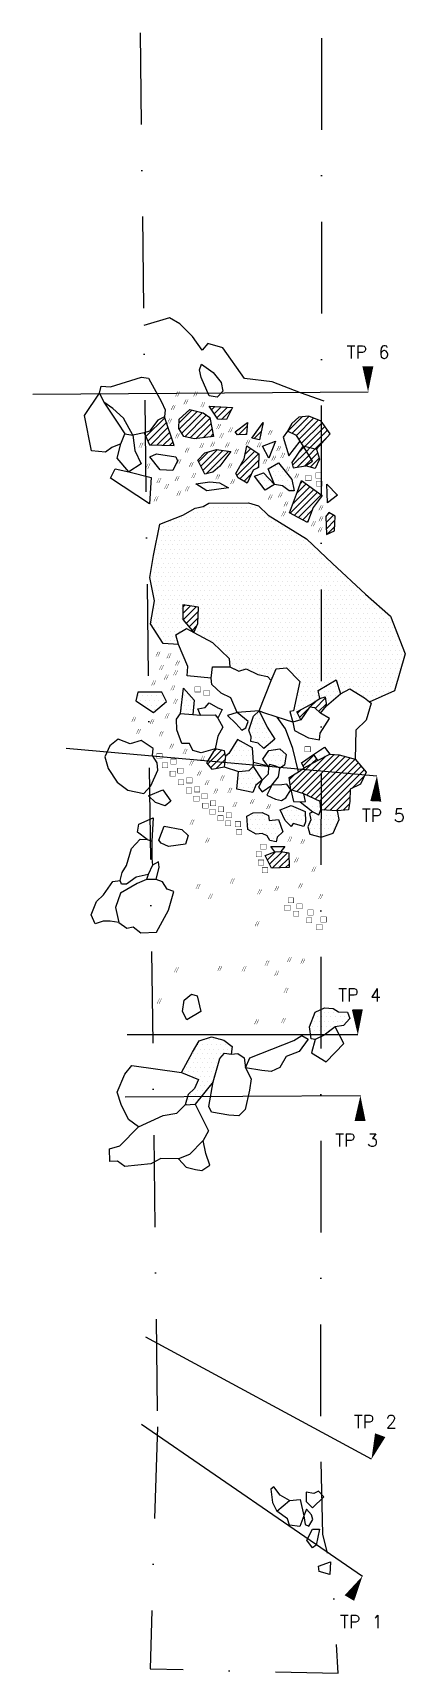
# Model space of a CAD drawing. Header units: metres. Extents: x 310 to 411, y -2126 to -1679.
import ezdxf

# ---------------------------------------------------------------- set-up
doc = ezdxf.new("R2010")
doc.units = ezdxf.units.M
doc.header["$LTSCALE"] = 25
doc.header["$MEASUREMENT"] = 0
doc.linetypes.add('STRICHPUNKTX2', pattern=[2, 1, -0.5, 0, -0.5])
doc.layers.get('0').update_dxf_attribs({"linetype": 'CONTINUOUS'})
for name, color, linetype in [('BEFUND', 1, 'CONTINUOUS'), ('FEUER', 1, 'CONTINUOUS'), ('GRABUNGSGRENZE', 3, 'STRICHPUNKTX2'), ('STEINE', 4, 'CONTINUOUS'), ('STEINESCHRAFF', 4, 'CONTINUOUS'), ('TPROFIL', 3, 'CONTINUOUS')]:
    doc.layers.add(name, color=color, linetype=linetype)
doc.styles.get("Standard").update_dxf_attribs({"font": 'txt.shx'})

msp = doc.modelspace()

# ---------------------------------------------------------------- texts
at = {"layer": 'TPROFIL'}
for s, p in [('TP 6', (395.55, -1768.01)), ('TP 5', (399.68, -1894.31)), ('TP 4', (393.25, -1943.27)), ('TP 3', (392.41, -1982.83)), ('TP 2', (397.51, -2059.61)), ('TP 1', (393.73, -2114.14))]:
    msp.add_text(s, height=3.5, dxfattribs=at).set_placement(p)

# ---------------------------------------------------------------- blocks, each defined once
blk = doc.blocks.new('*X1')
at = {"color": 0}
for p, q in [((340.87, -1789.29), (345.97, -1784.19)), ((349.9, -1785.56), (353.4, -1782.06)), ((349.94, -1787.29), (354.8, -1782.43)), ((350.62, -1788.38), (356.21, -1782.79)), ((351.44, -1789.32), (357.31, -1783.45)), ((352.88, -1789.66), (358.32, -1784.22)), ((358.73, -1782.03), (359.67, -1781.09)), ((359.44, -1783.09), (361.36, -1781.17)), ((360.15, -1784.15), (363.04, -1781.26)), ((361.46, -1784.61), (364.19, -1781.87)), ((379.49, -1787.79), (383.4, -1783.89)), ((380.66, -1788.39), (385.28, -1783.77)), ((381.84, -1788.98), (386.54, -1784.27)), ((341.4, -1790.53), (346.41, -1785.52)), ((342.15, -1791.54), (346.86, -1786.84)), ((343.86, -1791.6), (347.3, -1788.16)), ((354.44, -1789.86), (358.61, -1785.69)), ((356.48, -1789.59), (358.9, -1787.17)), ((358.52, -1789.32), (359.19, -1788.64)), ((365.18, -1787.96), (365.25, -1787.89)), ((366.1, -1788.8), (368.43, -1786.47)), ((367.95, -1788.73), (368.25, -1788.42)), ((370.38, -1789.84), (372.28, -1787.94)), ((372.2, -1786.25), (372.71, -1785.73)), ((382.55, -1790.04), (387.81, -1784.78)), ((383.24, -1791.12), (388.86, -1785.5)), ((384.16, -1791.96), (389.6, -1786.52)), ((385.59, -1792.3), (390.35, -1787.54)), ((345.58, -1791.65), (347.74, -1789.49)), ((347.29, -1791.71), (348.19, -1790.81)), ((355.81, -1797.34), (360.28, -1792.86)), ((356.4, -1798.51), (361.84, -1793.06)), ((357.26, -1799.42), (363.4, -1793.27)), ((366.6, -1797.15), (370.49, -1793.26)), ((367.92, -1794.06), (369.44, -1792.54)), ((368.37, -1791.84), (368.38, -1791.83)), ((371.83, -1790.15), (371.84, -1790.14)), ((380.78, -1797.11), (384.58, -1793.31)), ((382.41, -1793.71), (383.92, -1792.2)), ((383.92, -1792.2), (384.16, -1791.96)), ((384.58, -1793.31), (385.59, -1792.3)), ((385.25, -1794.41), (387.01, -1792.65)), ((387.01, -1792.65), (390.21, -1789.45)), ((355.21, -1796.16), (357.92, -1793.45)), ((365.63, -1799.89), (371.55, -1793.97)), ((366.47, -1800.81), (371.6, -1795.68)), ((371.1, -1797.95), (371.58, -1797.47)), ((382.03, -1797.63), (385.25, -1794.41)), ((384.14, -1797.29), (385.91, -1795.51)), ((385.58, -1797.61), (388.04, -1795.15)), ((385.91, -1795.51), (387.64, -1793.79)), ((367.56, -1801.49), (369.61, -1799.44)), ((381.89, -1804.84), (384.53, -1802.19)), ((383.02, -1801.94), (383.52, -1801.44)), ((386.95, -1798.01), (386.97, -1797.99)), ((380.12, -1810.14), (386.57, -1803.69)), ((380.9, -1807.59), (385.55, -1802.94)), ((381.27, -1810.76), (387.59, -1804.44)), ((382.42, -1811.38), (388.61, -1805.19)), ((383.57, -1812), (386.1, -1809.47)), ((389.92, -1812.71), (391.94, -1810.7)), ((389.94, -1810.93), (390.83, -1810.04)), ((384.72, -1812.62), (384.97, -1812.36)), ((390.01, -1814.4), (392.35, -1812.06)), ((390.25, -1815.93), (392.27, -1813.9))]:
    blk.add_line(p, q, dxfattribs=at)
blk = doc.blocks.new('*X2')
at = {"color": 0}
for p, q in [((350.94, -1835.79), (351.49, -1835.23)), ((350.94, -1837.56), (353.04, -1835.46)), ((351.03, -1839.24), (354.58, -1835.68)), ((351.83, -1840.2), (355.16, -1836.87)), ((352.64, -1841.16), (355.08, -1838.72)), ((353.45, -1842.12), (354.74, -1840.83)), ((382.16, -1864.67), (383.18, -1863.65)), ((382.74, -1865.86), (384.97, -1863.63)), ((385.55, -1863.05), (387.3, -1861.3)), ((386.98, -1863.38), (389.72, -1860.64)), ((387.91, -1864.22), (389.95, -1862.19)), ((357.64, -1878.58), (361.45, -1874.77)), ((358.43, -1879.57), (362.4, -1875.59)), ((359.1, -1875.36), (360, -1874.46)), ((360.01, -1879.75), (362.42, -1877.35)), ((380.62, -1885.66), (389.88, -1876.4)), ((381.96, -1886.09), (392.11, -1875.94)), ((383.29, -1886.52), (393.72, -1876.09)), ((383.67, -1879.07), (386.63, -1876.11)), ((384.56, -1887.02), (395.12, -1876.46)), ((385.77, -1887.58), (396.51, -1876.84)), ((386.15, -1878.36), (387.31, -1877.2)), ((386.98, -1888.14), (397.88, -1877.24)), ((388.19, -1888.7), (398.69, -1878.19)), ((379.98, -1882.77), (381.48, -1881.27)), ((380.19, -1884.32), (386.15, -1878.36)), ((388.43, -1890.22), (399.51, -1879.14)), ((389.33, -1891.09), (400.32, -1880.1)), ((396.97, -1885.22), (400.44, -1881.75)), ((391, -1891.18), (396.51, -1885.68)), ((392.68, -1891.28), (396.48, -1887.48)), ((394.57, -1891.15), (396.35, -1889.37)), ((373.33, -1903.55), (373.43, -1903.45)), ((373.94, -1904.71), (376.17, -1902.48)), ((374.54, -1905.88), (377.94, -1902.48)), ((375.28, -1906.91), (379.49, -1902.7)), ((377.1, -1906.85), (379.84, -1904.11)), ((378.92, -1906.8), (379.86, -1905.86))]:
    blk.add_line(p, q, dxfattribs=at)
blk = doc.blocks.new('RL')
at = {"layer": 'FEUER', "const_width": 0.1}
blk.add_lwpolyline([(0, -1.4), (0, 0), (1.5, 0), (1.5, -1.4), (0, -1.4)], dxfattribs=at)
blk = doc.blocks.new('HK')
at = {"layer": 'FEUER', "const_width": 0.1}
for points in [[(-0.66, -1.37), (0, 0)], [(0.52, -0.03), (-0.1, -1.37)]]:
    blk.add_lwpolyline(points, dxfattribs=at)
blk = doc.blocks.new('*X5')
at = {"color": 0}
for p, q in [((352.5, -1810), (352.5, -1810)), ((353.75, -1810), (353.75, -1810)), ((354.375, -1808.75), (354.375, -1808.75)), ((355, -1810), (355, -1810)), ((355.625, -1808.75), (355.625, -1808.75)), ((356.25, -1810), (356.25, -1810)), ((356.875, -1808.75), (356.875, -1808.75)), ((357.5, -1810), (357.5, -1810)), ((358.125, -1808.75), (358.125, -1808.75)), ((358.75, -1807.5), (358.75, -1807.5)), ((358.75, -1810), (358.75, -1810)), ((359.375, -1808.75), (359.375, -1808.75)), ((360, -1807.5), (360, -1807.5)), ((360, -1810), (360, -1810)), ((360.625, -1808.75), (360.625, -1808.75)), ((361.25, -1807.5), (361.25, -1807.5)), ((361.25, -1810), (361.25, -1810)), ((361.875, -1808.75), (361.875, -1808.75)), ((362.5, -1807.5), (362.5, -1807.5)), ((362.5, -1810), (362.5, -1810)), ((363.125, -1808.75), (363.125, -1808.75)), ((363.75, -1807.5), (363.75, -1807.5)), ((363.75, -1810), (363.75, -1810)), ((364.375, -1808.75), (364.375, -1808.75)), ((365, -1807.5), (365, -1807.5)), ((365, -1810), (365, -1810)), ((365.625, -1808.75), (365.625, -1808.75)), ((366.25, -1807.5), (366.25, -1807.5)), ((366.25, -1810), (366.25, -1810)), ((366.875, -1808.75), (366.875, -1808.75)), ((367.5, -1807.5), (367.5, -1807.5)), ((367.5, -1810), (367.5, -1810)), ((368.125, -1808.75), (368.125, -1808.75)), ((368.75, -1807.5), (368.75, -1807.5)), ((368.75, -1810), (368.75, -1810)), ((369.375, -1808.75), (369.375, -1808.75)), ((370, -1810), (370, -1810)), ((370.625, -1808.75), (370.625, -1808.75)), ((371.25, -1810), (371.25, -1810)), ((371.875, -1808.75), (371.875, -1808.75)), ((372.5, -1810), (372.5, -1810)), ((345, -1815), (345, -1815)), ((345.625, -1813.75), (345.625, -1813.75)), ((346.25, -1815), (346.25, -1815)), ((346.875, -1813.75), (346.875, -1813.75)), ((347.5, -1812.5), (347.5, -1812.5)), ((347.5, -1815), (347.5, -1815)), ((348.125, -1813.75), (348.125, -1813.75)), ((348.75, -1812.5), (348.75, -1812.5)), ((348.75, -1815), (348.75, -1815)), ((349.375, -1813.75), (349.375, -1813.75)), ((350, -1812.5), (350, -1812.5)), ((350, -1815), (350, -1815)), ((350.625, -1811.25), (350.625, -1811.25)), ((350.625, -1813.75), (350.625, -1813.75)), ((351.25, -1812.5), (351.25, -1812.5)), ((351.25, -1815), (351.25, -1815)), ((351.875, -1811.25), (351.875, -1811.25)), ((351.875, -1813.75), (351.875, -1813.75)), ((352.5, -1812.5), (352.5, -1812.5)), ((352.5, -1815), (352.5, -1815)), ((353.125, -1811.25), (353.125, -1811.25)), ((353.125, -1813.75), (353.125, -1813.75)), ((353.75, -1812.5), (353.75, -1812.5)), ((353.75, -1815), (353.75, -1815)), ((354.375, -1811.25), (354.375, -1811.25)), ((354.375, -1813.75), (354.375, -1813.75)), ((355, -1812.5), (355, -1812.5)), ((355, -1815), (355, -1815)), ((355.625, -1811.25), (355.625, -1811.25)), ((355.625, -1813.75), (355.625, -1813.75)), ((356.25, -1812.5), (356.25, -1812.5)), ((356.25, -1815), (356.25, -1815)), ((356.875, -1811.25), (356.875, -1811.25)), ((356.875, -1813.75), (356.875, -1813.75)), ((357.5, -1812.5), (357.5, -1812.5)), ((357.5, -1815), (357.5, -1815)), ((358.125, -1811.25), (358.125, -1811.25)), ((358.125, -1813.75), (358.125, -1813.75)), ((358.75, -1812.5), (358.75, -1812.5)), ((358.75, -1815), (358.75, -1815)), ((359.375, -1811.25), (359.375, -1811.25)), ((359.375, -1813.75), (359.375, -1813.75)), ((360, -1812.5), (360, -1812.5)), ((360, -1815), (360, -1815)), ((360.625, -1811.25), (360.625, -1811.25)), ((360.625, -1813.75), (360.625, -1813.75)), ((361.25, -1812.5), (361.25, -1812.5)), ((361.25, -1815), (361.25, -1815)), ((361.875, -1811.25), (361.875, -1811.25)), ((361.875, -1813.75), (361.875, -1813.75)), ((362.5, -1812.5), (362.5, -1812.5)), ((362.5, -1815), (362.5, -1815)), ((363.125, -1811.25), (363.125, -1811.25)), ((363.125, -1813.75), (363.125, -1813.75)), ((363.75, -1812.5), (363.75, -1812.5)), ((363.75, -1815), (363.75, -1815)), ((364.375, -1811.25), (364.375, -1811.25)), ((364.375, -1813.75), (364.375, -1813.75)), ((365, -1812.5), (365, -1812.5)), ((365, -1815), (365, -1815)), ((365.625, -1811.25), (365.625, -1811.25)), ((365.625, -1813.75), (365.625, -1813.75)), ((366.25, -1812.5), (366.25, -1812.5)), ((366.25, -1815), (366.25, -1815)), ((366.875, -1811.25), (366.875, -1811.25)), ((366.875, -1813.75), (366.875, -1813.75)), ((367.5, -1812.5), (367.5, -1812.5)), ((367.5, -1815), (367.5, -1815)), ((368.125, -1811.25), (368.125, -1811.25)), ((368.125, -1813.75), (368.125, -1813.75)), ((368.75, -1812.5), (368.75, -1812.5)), ((368.75, -1815), (368.75, -1815)), ((369.375, -1811.25), (369.375, -1811.25)), ((369.375, -1813.75), (369.375, -1813.75)), ((370, -1812.5), (370, -1812.5)), ((370, -1815), (370, -1815)), ((370.625, -1811.25), (370.625, -1811.25)), ((370.625, -1813.75), (370.625, -1813.75)), ((371.25, -1812.5), (371.25, -1812.5)), ((371.25, -1815), (371.25, -1815)), ((371.875, -1811.25), (371.875, -1811.25)), ((371.875, -1813.75), (371.875, -1813.75)), ((372.5, -1812.5), (372.5, -1812.5)), ((372.5, -1815), (372.5, -1815)), ((373.125, -1811.25), (373.125, -1811.25)), ((373.125, -1813.75), (373.125, -1813.75)), ((373.75, -1812.5), (373.75, -1812.5)), ((373.75, -1815), (373.75, -1815)), ((374.375, -1811.25), (374.375, -1811.25)), ((374.375, -1813.75), (374.375, -1813.75)), ((375, -1812.5), (375, -1812.5)), ((375, -1815), (375, -1815)), ((375.625, -1813.75), (375.625, -1813.75)), ((376.25, -1812.5), (376.25, -1812.5)), ((376.25, -1815), (376.25, -1815)), ((376.875, -1813.75), (376.875, -1813.75)), ((377.5, -1815), (377.5, -1815)), ((378.125, -1813.75), (378.125, -1813.75)), ((378.75, -1815), (378.75, -1815)), ((380, -1815), (380, -1815)), ((343.75, -1820), (343.75, -1820)), ((344.375, -1816.25), (344.375, -1816.25)), ((344.375, -1818.75), (344.375, -1818.75)), ((345, -1817.5), (345, -1817.5)), ((345, -1820), (345, -1820)), ((345.625, -1816.25), (345.625, -1816.25)), ((345.625, -1818.75), (345.625, -1818.75)), ((346.25, -1817.5), (346.25, -1817.5)), ((346.25, -1820), (346.25, -1820)), ((346.875, -1816.25), (346.875, -1816.25)), ((346.875, -1818.75), (346.875, -1818.75)), ((347.5, -1817.5), (347.5, -1817.5)), ((347.5, -1820), (347.5, -1820)), ((348.125, -1816.25), (348.125, -1816.25)), ((348.125, -1818.75), (348.125, -1818.75)), ((348.75, -1817.5), (348.75, -1817.5)), ((348.75, -1820), (348.75, -1820)), ((349.375, -1816.25), (349.375, -1816.25)), ((349.375, -1818.75), (349.375, -1818.75)), ((350, -1817.5), (350, -1817.5)), ((350, -1820), (350, -1820)), ((350.625, -1816.25), (350.625, -1816.25)), ((350.625, -1818.75), (350.625, -1818.75)), ((351.25, -1817.5), (351.25, -1817.5)), ((351.25, -1820), (351.25, -1820)), ((351.875, -1816.25), (351.875, -1816.25)), ((351.875, -1818.75), (351.875, -1818.75)), ((352.5, -1817.5), (352.5, -1817.5)), ((352.5, -1820), (352.5, -1820)), ((353.125, -1816.25), (353.125, -1816.25)), ((353.125, -1818.75), (353.125, -1818.75)), ((353.75, -1817.5), (353.75, -1817.5)), ((353.75, -1820), (353.75, -1820)), ((354.375, -1816.25), (354.375, -1816.25)), ((354.375, -1818.75), (354.375, -1818.75)), ((355, -1817.5), (355, -1817.5)), ((355, -1820), (355, -1820)), ((355.625, -1816.25), (355.625, -1816.25)), ((355.625, -1818.75), (355.625, -1818.75)), ((356.25, -1817.5), (356.25, -1817.5)), ((356.25, -1820), (356.25, -1820)), ((356.875, -1816.25), (356.875, -1816.25)), ((356.875, -1818.75), (356.875, -1818.75)), ((357.5, -1817.5), (357.5, -1817.5)), ((357.5, -1820), (357.5, -1820)), ((358.125, -1816.25), (358.125, -1816.25)), ((358.125, -1818.75), (358.125, -1818.75)), ((358.75, -1817.5), (358.75, -1817.5)), ((358.75, -1820), (358.75, -1820)), ((359.375, -1816.25), (359.375, -1816.25)), ((359.375, -1818.75), (359.375, -1818.75)), ((360, -1817.5), (360, -1817.5)), ((360, -1820), (360, -1820)), ((360.625, -1816.25), (360.625, -1816.25)), ((360.625, -1818.75), (360.625, -1818.75)), ((361.25, -1817.5), (361.25, -1817.5)), ((361.25, -1820), (361.25, -1820)), ((361.875, -1816.25), (361.875, -1816.25)), ((361.875, -1818.75), (361.875, -1818.75)), ((362.5, -1817.5), (362.5, -1817.5)), ((362.5, -1820), (362.5, -1820)), ((363.125, -1816.25), (363.125, -1816.25)), ((363.125, -1818.75), (363.125, -1818.75)), ((363.75, -1817.5), (363.75, -1817.5)), ((363.75, -1820), (363.75, -1820)), ((364.375, -1816.25), (364.375, -1816.25)), ((364.375, -1818.75), (364.375, -1818.75)), ((365, -1817.5), (365, -1817.5)), ((365, -1820), (365, -1820)), ((365.625, -1816.25), (365.625, -1816.25)), ((365.625, -1818.75), (365.625, -1818.75)), ((366.25, -1817.5), (366.25, -1817.5)), ((366.25, -1820), (366.25, -1820)), ((366.875, -1816.25), (366.875, -1816.25)), ((366.875, -1818.75), (366.875, -1818.75)), ((367.5, -1817.5), (367.5, -1817.5)), ((367.5, -1820), (367.5, -1820)), ((368.125, -1816.25), (368.125, -1816.25)), ((368.125, -1818.75), (368.125, -1818.75)), ((368.75, -1817.5), (368.75, -1817.5)), ((368.75, -1820), (368.75, -1820)), ((369.375, -1816.25), (369.375, -1816.25)), ((369.375, -1818.75), (369.375, -1818.75)), ((370, -1817.5), (370, -1817.5)), ((370, -1820), (370, -1820)), ((370.625, -1816.25), (370.625, -1816.25)), ((370.625, -1818.75), (370.625, -1818.75)), ((371.25, -1817.5), (371.25, -1817.5)), ((371.25, -1820), (371.25, -1820)), ((371.875, -1816.25), (371.875, -1816.25)), ((371.875, -1818.75), (371.875, -1818.75)), ((372.5, -1817.5), (372.5, -1817.5)), ((372.5, -1820), (372.5, -1820)), ((373.125, -1816.25), (373.125, -1816.25)), ((373.125, -1818.75), (373.125, -1818.75)), ((373.75, -1817.5), (373.75, -1817.5)), ((373.75, -1820), (373.75, -1820)), ((374.375, -1816.25), (374.375, -1816.25)), ((374.375, -1818.75), (374.375, -1818.75)), ((375, -1817.5), (375, -1817.5)), ((375, -1820), (375, -1820)), ((375.625, -1816.25), (375.625, -1816.25)), ((375.625, -1818.75), (375.625, -1818.75)), ((376.25, -1817.5), (376.25, -1817.5)), ((376.25, -1820), (376.25, -1820)), ((376.875, -1816.25), (376.875, -1816.25)), ((376.875, -1818.75), (376.875, -1818.75)), ((377.5, -1817.5), (377.5, -1817.5)), ((377.5, -1820), (377.5, -1820)), ((378.125, -1816.25), (378.125, -1816.25)), ((378.125, -1818.75), (378.125, -1818.75)), ((378.75, -1817.5), (378.75, -1817.5)), ((378.75, -1820), (378.75, -1820)), ((379.375, -1816.25), (379.375, -1816.25)), ((379.375, -1818.75), (379.375, -1818.75)), ((380, -1817.5), (380, -1817.5)), ((380, -1820), (380, -1820)), ((380.625, -1816.25), (380.625, -1816.25)), ((380.625, -1818.75), (380.625, -1818.75)), ((381.25, -1817.5), (381.25, -1817.5)), ((381.25, -1820), (381.25, -1820)), ((381.875, -1816.25), (381.875, -1816.25)), ((381.875, -1818.75), (381.875, -1818.75)), ((382.5, -1817.5), (382.5, -1817.5)), ((382.5, -1820), (382.5, -1820)), ((383.125, -1816.25), (383.125, -1816.25)), ((383.125, -1818.75), (383.125, -1818.75)), ((383.75, -1817.5), (383.75, -1817.5)), ((383.75, -1820), (383.75, -1820)), ((384.375, -1818.75), (384.375, -1818.75)), ((385, -1817.5), (385, -1817.5)), ((385, -1820), (385, -1820)), ((385.625, -1818.75), (385.625, -1818.75)), ((386.25, -1820), (386.25, -1820)), ((387.5, -1820), (387.5, -1820)), ((343.125, -1821.25), (343.125, -1821.25)), ((343.125, -1823.75), (343.125, -1823.75)), ((343.75, -1822.5), (343.75, -1822.5)), ((344.375, -1821.25), (344.375, -1821.25)), ((344.375, -1823.75), (344.375, -1823.75)), ((345, -1822.5), (345, -1822.5)), ((345.625, -1821.25), (345.625, -1821.25)), ((345.625, -1823.75), (345.625, -1823.75)), ((346.25, -1822.5), (346.25, -1822.5)), ((346.875, -1821.25), (346.875, -1821.25)), ((346.875, -1823.75), (346.875, -1823.75)), ((347.5, -1822.5), (347.5, -1822.5)), ((348.125, -1821.25), (348.125, -1821.25)), ((348.125, -1823.75), (348.125, -1823.75)), ((348.75, -1822.5), (348.75, -1822.5)), ((349.375, -1821.25), (349.375, -1821.25)), ((349.375, -1823.75), (349.375, -1823.75)), ((350, -1822.5), (350, -1822.5)), ((350.625, -1821.25), (350.625, -1821.25)), ((350.625, -1823.75), (350.625, -1823.75)), ((351.25, -1822.5), (351.25, -1822.5)), ((351.875, -1821.25), (351.875, -1821.25)), ((351.875, -1823.75), (351.875, -1823.75)), ((352.5, -1822.5), (352.5, -1822.5)), ((353.125, -1821.25), (353.125, -1821.25)), ((353.125, -1823.75), (353.125, -1823.75)), ((353.75, -1822.5), (353.75, -1822.5)), ((354.375, -1821.25), (354.375, -1821.25)), ((354.375, -1823.75), (354.375, -1823.75)), ((355, -1822.5), (355, -1822.5)), ((355.625, -1821.25), (355.625, -1821.25)), ((355.625, -1823.75), (355.625, -1823.75)), ((356.25, -1822.5), (356.25, -1822.5)), ((356.875, -1821.25), (356.875, -1821.25)), ((356.875, -1823.75), (356.875, -1823.75)), ((357.5, -1822.5), (357.5, -1822.5)), ((358.125, -1821.25), (358.125, -1821.25)), ((358.125, -1823.75), (358.125, -1823.75)), ((358.75, -1822.5), (358.75, -1822.5)), ((359.375, -1821.25), (359.375, -1821.25)), ((359.375, -1823.75), (359.375, -1823.75)), ((360, -1822.5), (360, -1822.5)), ((360.625, -1821.25), (360.625, -1821.25)), ((360.625, -1823.75), (360.625, -1823.75)), ((361.25, -1822.5), (361.25, -1822.5)), ((361.875, -1821.25), (361.875, -1821.25)), ((361.875, -1823.75), (361.875, -1823.75)), ((362.5, -1822.5), (362.5, -1822.5)), ((363.125, -1821.25), (363.125, -1821.25)), ((363.125, -1823.75), (363.125, -1823.75)), ((363.75, -1822.5), (363.75, -1822.5)), ((364.375, -1821.25), (364.375, -1821.25)), ((364.375, -1823.75), (364.375, -1823.75)), ((365, -1822.5), (365, -1822.5)), ((365.625, -1821.25), (365.625, -1821.25)), ((365.625, -1823.75), (365.625, -1823.75)), ((366.25, -1822.5), (366.25, -1822.5)), ((366.875, -1821.25), (366.875, -1821.25)), ((366.875, -1823.75), (366.875, -1823.75)), ((367.5, -1822.5), (367.5, -1822.5)), ((368.125, -1821.25), (368.125, -1821.25)), ((368.125, -1823.75), (368.125, -1823.75)), ((368.75, -1822.5), (368.75, -1822.5)), ((369.375, -1821.25), (369.375, -1821.25)), ((369.375, -1823.75), (369.375, -1823.75)), ((370, -1822.5), (370, -1822.5)), ((370.625, -1821.25), (370.625, -1821.25)), ((370.625, -1823.75), (370.625, -1823.75)), ((371.25, -1822.5), (371.25, -1822.5)), ((371.875, -1821.25), (371.875, -1821.25)), ((371.875, -1823.75), (371.875, -1823.75)), ((372.5, -1822.5), (372.5, -1822.5)), ((373.125, -1821.25), (373.125, -1821.25)), ((373.125, -1823.75), (373.125, -1823.75)), ((373.75, -1822.5), (373.75, -1822.5)), ((374.375, -1821.25), (374.375, -1821.25)), ((374.375, -1823.75), (374.375, -1823.75)), ((375, -1822.5), (375, -1822.5)), ((375.625, -1821.25), (375.625, -1821.25)), ((375.625, -1823.75), (375.625, -1823.75)), ((376.25, -1822.5), (376.25, -1822.5)), ((376.875, -1821.25), (376.875, -1821.25)), ((376.875, -1823.75), (376.875, -1823.75)), ((377.5, -1822.5), (377.5, -1822.5)), ((378.125, -1821.25), (378.125, -1821.25)), ((378.125, -1823.75), (378.125, -1823.75)), ((378.75, -1822.5), (378.75, -1822.5)), ((379.375, -1821.25), (379.375, -1821.25)), ((379.375, -1823.75), (379.375, -1823.75)), ((380, -1822.5), (380, -1822.5)), ((380.625, -1821.25), (380.625, -1821.25)), ((380.625, -1823.75), (380.625, -1823.75)), ((381.25, -1822.5), (381.25, -1822.5)), ((381.875, -1821.25), (381.875, -1821.25)), ((381.875, -1823.75), (381.875, -1823.75)), ((382.5, -1822.5), (382.5, -1822.5)), ((383.125, -1821.25), (383.125, -1821.25)), ((383.125, -1823.75), (383.125, -1823.75)), ((383.75, -1822.5), (383.75, -1822.5)), ((384.375, -1821.25), (384.375, -1821.25)), ((384.375, -1823.75), (384.375, -1823.75)), ((385, -1822.5), (385, -1822.5)), ((385.625, -1821.25), (385.625, -1821.25)), ((385.625, -1823.75), (385.625, -1823.75)), ((386.25, -1822.5), (386.25, -1822.5)), ((386.875, -1821.25), (386.875, -1821.25)), ((386.875, -1823.75), (386.875, -1823.75)), ((387.5, -1822.5), (387.5, -1822.5)), ((388.125, -1821.25), (388.125, -1821.25)), ((388.125, -1823.75), (388.125, -1823.75)), ((388.75, -1822.5), (388.75, -1822.5)), ((389.375, -1823.75), (389.375, -1823.75)), ((390, -1822.5), (390, -1822.5)), ((390.625, -1823.75), (390.625, -1823.75)), ((342.5, -1825), (342.5, -1825)), ((342.5, -1827.5), (342.5, -1827.5)), ((343.125, -1826.25), (343.125, -1826.25)), ((343.125, -1828.75), (343.125, -1828.75)), ((343.75, -1825), (343.75, -1825)), ((343.75, -1827.5), (343.75, -1827.5)), ((344.375, -1826.25), (344.375, -1826.25)), ((344.375, -1828.75), (344.375, -1828.75)), ((345, -1825), (345, -1825)), ((345, -1827.5), (345, -1827.5)), ((345.625, -1826.25), (345.625, -1826.25)), ((345.625, -1828.75), (345.625, -1828.75)), ((346.25, -1825), (346.25, -1825)), ((346.25, -1827.5), (346.25, -1827.5)), ((346.875, -1826.25), (346.875, -1826.25)), ((346.875, -1828.75), (346.875, -1828.75)), ((347.5, -1825), (347.5, -1825)), ((347.5, -1827.5), (347.5, -1827.5)), ((348.125, -1826.25), (348.125, -1826.25)), ((348.125, -1828.75), (348.125, -1828.75)), ((348.75, -1825), (348.75, -1825)), ((348.75, -1827.5), (348.75, -1827.5)), ((349.375, -1826.25), (349.375, -1826.25)), ((349.375, -1828.75), (349.375, -1828.75)), ((350, -1825), (350, -1825)), ((350, -1827.5), (350, -1827.5)), ((350.625, -1826.25), (350.625, -1826.25)), ((350.625, -1828.75), (350.625, -1828.75)), ((351.25, -1825), (351.25, -1825)), ((351.25, -1827.5), (351.25, -1827.5)), ((351.875, -1826.25), (351.875, -1826.25)), ((351.875, -1828.75), (351.875, -1828.75)), ((352.5, -1825), (352.5, -1825)), ((352.5, -1827.5), (352.5, -1827.5)), ((353.125, -1826.25), (353.125, -1826.25)), ((353.125, -1828.75), (353.125, -1828.75)), ((353.75, -1825), (353.75, -1825)), ((353.75, -1827.5), (353.75, -1827.5)), ((354.375, -1826.25), (354.375, -1826.25)), ((354.375, -1828.75), (354.375, -1828.75)), ((355, -1825), (355, -1825)), ((355, -1827.5), (355, -1827.5)), ((355.625, -1826.25), (355.625, -1826.25)), ((355.625, -1828.75), (355.625, -1828.75)), ((356.25, -1825), (356.25, -1825)), ((356.25, -1827.5), (356.25, -1827.5)), ((356.875, -1826.25), (356.875, -1826.25)), ((356.875, -1828.75), (356.875, -1828.75)), ((357.5, -1825), (357.5, -1825)), ((357.5, -1827.5), (357.5, -1827.5)), ((358.125, -1826.25), (358.125, -1826.25)), ((358.125, -1828.75), (358.125, -1828.75)), ((358.75, -1825), (358.75, -1825)), ((358.75, -1827.5), (358.75, -1827.5)), ((359.375, -1826.25), (359.375, -1826.25)), ((359.375, -1828.75), (359.375, -1828.75)), ((360, -1825), (360, -1825)), ((360, -1827.5), (360, -1827.5)), ((360.625, -1826.25), (360.625, -1826.25)), ((360.625, -1828.75), (360.625, -1828.75)), ((361.25, -1825), (361.25, -1825)), ((361.25, -1827.5), (361.25, -1827.5)), ((361.875, -1826.25), (361.875, -1826.25)), ((361.875, -1828.75), (361.875, -1828.75)), ((362.5, -1825), (362.5, -1825)), ((362.5, -1827.5), (362.5, -1827.5)), ((363.125, -1826.25), (363.125, -1826.25)), ((363.125, -1828.75), (363.125, -1828.75)), ((363.75, -1825), (363.75, -1825)), ((363.75, -1827.5), (363.75, -1827.5)), ((364.375, -1826.25), (364.375, -1826.25)), ((364.375, -1828.75), (364.375, -1828.75)), ((365, -1825), (365, -1825)), ((365, -1827.5), (365, -1827.5)), ((365.625, -1826.25), (365.625, -1826.25)), ((365.625, -1828.75), (365.625, -1828.75)), ((366.25, -1825), (366.25, -1825)), ((366.25, -1827.5), (366.25, -1827.5)), ((366.875, -1826.25), (366.875, -1826.25)), ((366.875, -1828.75), (366.875, -1828.75)), ((367.5, -1825), (367.5, -1825)), ((367.5, -1827.5), (367.5, -1827.5)), ((368.125, -1826.25), (368.125, -1826.25)), ((368.125, -1828.75), (368.125, -1828.75)), ((368.75, -1825), (368.75, -1825)), ((368.75, -1827.5), (368.75, -1827.5)), ((369.375, -1826.25), (369.375, -1826.25)), ((369.375, -1828.75), (369.375, -1828.75)), ((370, -1825), (370, -1825)), ((370, -1827.5), (370, -1827.5)), ((370.625, -1826.25), (370.625, -1826.25)), ((370.625, -1828.75), (370.625, -1828.75)), ((371.25, -1825), (371.25, -1825)), ((371.25, -1827.5), (371.25, -1827.5)), ((371.875, -1826.25), (371.875, -1826.25)), ((371.875, -1828.75), (371.875, -1828.75)), ((372.5, -1825), (372.5, -1825)), ((372.5, -1827.5), (372.5, -1827.5)), ((373.125, -1826.25), (373.125, -1826.25)), ((373.125, -1828.75), (373.125, -1828.75)), ((373.75, -1825), (373.75, -1825)), ((373.75, -1827.5), (373.75, -1827.5)), ((374.375, -1826.25), (374.375, -1826.25)), ((374.375, -1828.75), (374.375, -1828.75)), ((375, -1825), (375, -1825)), ((375, -1827.5), (375, -1827.5)), ((375.625, -1826.25), (375.625, -1826.25)), ((375.625, -1828.75), (375.625, -1828.75)), ((376.25, -1825), (376.25, -1825)), ((376.25, -1827.5), (376.25, -1827.5)), ((376.875, -1826.25), (376.875, -1826.25)), ((376.875, -1828.75), (376.875, -1828.75)), ((377.5, -1825), (377.5, -1825)), ((377.5, -1827.5), (377.5, -1827.5)), ((378.125, -1826.25), (378.125, -1826.25)), ((378.125, -1828.75), (378.125, -1828.75)), ((378.75, -1825), (378.75, -1825)), ((378.75, -1827.5), (378.75, -1827.5)), ((379.375, -1826.25), (379.375, -1826.25)), ((379.375, -1828.75), (379.375, -1828.75)), ((380, -1825), (380, -1825)), ((380, -1827.5), (380, -1827.5)), ((380.625, -1826.25), (380.625, -1826.25)), ((380.625, -1828.75), (380.625, -1828.75)), ((381.25, -1825), (381.25, -1825)), ((381.25, -1827.5), (381.25, -1827.5)), ((381.875, -1826.25), (381.875, -1826.25)), ((381.875, -1828.75), (381.875, -1828.75)), ((382.5, -1825), (382.5, -1825)), ((382.5, -1827.5), (382.5, -1827.5)), ((383.125, -1826.25), (383.125, -1826.25)), ((383.125, -1828.75), (383.125, -1828.75)), ((383.75, -1825), (383.75, -1825)), ((383.75, -1827.5), (383.75, -1827.5)), ((384.375, -1826.25), (384.375, -1826.25)), ((384.375, -1828.75), (384.375, -1828.75)), ((385, -1825), (385, -1825)), ((385, -1827.5), (385, -1827.5)), ((385.625, -1826.25), (385.625, -1826.25)), ((385.625, -1828.75), (385.625, -1828.75)), ((386.25, -1825), (386.25, -1825)), ((386.25, -1827.5), (386.25, -1827.5)), ((386.875, -1826.25), (386.875, -1826.25)), ((386.875, -1828.75), (386.875, -1828.75)), ((387.5, -1825), (387.5, -1825)), ((387.5, -1827.5), (387.5, -1827.5)), ((388.125, -1826.25), (388.125, -1826.25)), ((388.125, -1828.75), (388.125, -1828.75)), ((388.75, -1825), (388.75, -1825)), ((388.75, -1827.5), (388.75, -1827.5)), ((389.375, -1826.25), (389.375, -1826.25)), ((389.375, -1828.75), (389.375, -1828.75)), ((390, -1825), (390, -1825)), ((390, -1827.5), (390, -1827.5)), ((390.625, -1826.25), (390.625, -1826.25)), ((390.625, -1828.75), (390.625, -1828.75)), ((391.25, -1825), (391.25, -1825)), ((391.25, -1827.5), (391.25, -1827.5)), ((391.875, -1826.25), (391.875, -1826.25)), ((391.875, -1828.75), (391.875, -1828.75)), ((392.5, -1825), (392.5, -1825)), ((392.5, -1827.5), (392.5, -1827.5)), ((393.125, -1826.25), (393.125, -1826.25)), ((393.125, -1828.75), (393.125, -1828.75)), ((393.75, -1827.5), (393.75, -1827.5)), ((394.375, -1828.75), (394.375, -1828.75)), ((395, -1827.5), (395, -1827.5)), ((395.625, -1828.75), (395.625, -1828.75)), ((342.5, -1830), (342.5, -1830)), ((343.125, -1831.25), (343.125, -1831.25)), ((343.75, -1830), (343.75, -1830)), ((343.75, -1832.5), (343.75, -1832.5)), ((344.375, -1831.25), (344.375, -1831.25)), ((345, -1830), (345, -1830)), ((345, -1832.5), (345, -1832.5)), ((345.625, -1831.25), (345.625, -1831.25)), ((346.25, -1830), (346.25, -1830)), ((346.25, -1832.5), (346.25, -1832.5)), ((346.875, -1831.25), (346.875, -1831.25)), ((347.5, -1830), (347.5, -1830)), ((347.5, -1832.5), (347.5, -1832.5)), ((348.125, -1831.25), (348.125, -1831.25)), ((348.75, -1830), (348.75, -1830)), ((348.75, -1832.5), (348.75, -1832.5)), ((349.375, -1831.25), (349.375, -1831.25)), ((350, -1830), (350, -1830)), ((350, -1832.5), (350, -1832.5)), ((350.625, -1831.25), (350.625, -1831.25)), ((351.25, -1830), (351.25, -1830)), ((351.25, -1832.5), (351.25, -1832.5)), ((351.875, -1831.25), (351.875, -1831.25)), ((352.5, -1830), (352.5, -1830)), ((352.5, -1832.5), (352.5, -1832.5)), ((353.125, -1831.25), (353.125, -1831.25)), ((353.75, -1830), (353.75, -1830)), ((353.75, -1832.5), (353.75, -1832.5)), ((354.375, -1831.25), (354.375, -1831.25)), ((355, -1830), (355, -1830)), ((355, -1832.5), (355, -1832.5)), ((355.625, -1831.25), (355.625, -1831.25)), ((356.25, -1830), (356.25, -1830)), ((356.25, -1832.5), (356.25, -1832.5)), ((356.875, -1831.25), (356.875, -1831.25)), ((357.5, -1830), (357.5, -1830)), ((357.5, -1832.5), (357.5, -1832.5)), ((358.125, -1831.25), (358.125, -1831.25)), ((358.75, -1830), (358.75, -1830)), ((358.75, -1832.5), (358.75, -1832.5)), ((359.375, -1831.25), (359.375, -1831.25)), ((360, -1830), (360, -1830)), ((360, -1832.5), (360, -1832.5)), ((360.625, -1831.25), (360.625, -1831.25)), ((361.25, -1830), (361.25, -1830)), ((361.25, -1832.5), (361.25, -1832.5)), ((361.875, -1831.25), (361.875, -1831.25)), ((362.5, -1830), (362.5, -1830)), ((362.5, -1832.5), (362.5, -1832.5)), ((363.125, -1831.25), (363.125, -1831.25)), ((363.75, -1830), (363.75, -1830)), ((363.75, -1832.5), (363.75, -1832.5)), ((364.375, -1831.25), (364.375, -1831.25)), ((365, -1830), (365, -1830)), ((365, -1832.5), (365, -1832.5)), ((365.625, -1831.25), (365.625, -1831.25)), ((366.25, -1830), (366.25, -1830)), ((366.25, -1832.5), (366.25, -1832.5)), ((366.875, -1831.25), (366.875, -1831.25)), ((367.5, -1830), (367.5, -1830)), ((367.5, -1832.5), (367.5, -1832.5)), ((368.125, -1831.25), (368.125, -1831.25)), ((368.75, -1830), (368.75, -1830)), ((368.75, -1832.5), (368.75, -1832.5)), ((369.375, -1831.25), (369.375, -1831.25)), ((370, -1830), (370, -1830)), ((370, -1832.5), (370, -1832.5)), ((370.625, -1831.25), (370.625, -1831.25)), ((371.25, -1830), (371.25, -1830)), ((371.25, -1832.5), (371.25, -1832.5)), ((371.875, -1831.25), (371.875, -1831.25)), ((372.5, -1830), (372.5, -1830)), ((372.5, -1832.5), (372.5, -1832.5)), ((373.125, -1831.25), (373.125, -1831.25)), ((373.75, -1830), (373.75, -1830)), ((373.75, -1832.5), (373.75, -1832.5)), ((374.375, -1831.25), (374.375, -1831.25)), ((375, -1830), (375, -1830)), ((375, -1832.5), (375, -1832.5)), ((375.625, -1831.25), (375.625, -1831.25)), ((376.25, -1830), (376.25, -1830)), ((376.25, -1832.5), (376.25, -1832.5)), ((376.875, -1831.25), (376.875, -1831.25)), ((377.5, -1830), (377.5, -1830)), ((377.5, -1832.5), (377.5, -1832.5)), ((378.125, -1831.25), (378.125, -1831.25)), ((378.75, -1830), (378.75, -1830)), ((378.75, -1832.5), (378.75, -1832.5)), ((379.375, -1831.25), (379.375, -1831.25)), ((380, -1830), (380, -1830)), ((380, -1832.5), (380, -1832.5)), ((380.625, -1831.25), (380.625, -1831.25)), ((381.25, -1830), (381.25, -1830)), ((381.25, -1832.5), (381.25, -1832.5)), ((381.875, -1831.25), (381.875, -1831.25)), ((382.5, -1830), (382.5, -1830)), ((382.5, -1832.5), (382.5, -1832.5)), ((383.125, -1831.25), (383.125, -1831.25)), ((383.75, -1830), (383.75, -1830)), ((383.75, -1832.5), (383.75, -1832.5)), ((384.375, -1831.25), (384.375, -1831.25)), ((385, -1830), (385, -1830)), ((385, -1832.5), (385, -1832.5)), ((385.625, -1831.25), (385.625, -1831.25)), ((386.25, -1830), (386.25, -1830)), ((386.25, -1832.5), (386.25, -1832.5)), ((386.875, -1831.25), (386.875, -1831.25)), ((387.5, -1830), (387.5, -1830)), ((387.5, -1832.5), (387.5, -1832.5)), ((388.125, -1831.25), (388.125, -1831.25)), ((388.75, -1830), (388.75, -1830)), ((388.75, -1832.5), (388.75, -1832.5)), ((389.375, -1831.25), (389.375, -1831.25)), ((390, -1830), (390, -1830)), ((390, -1832.5), (390, -1832.5)), ((390.625, -1831.25), (390.625, -1831.25)), ((391.25, -1830), (391.25, -1830)), ((391.25, -1832.5), (391.25, -1832.5)), ((391.875, -1831.25), (391.875, -1831.25)), ((392.5, -1830), (392.5, -1830)), ((392.5, -1832.5), (392.5, -1832.5)), ((393.125, -1831.25), (393.125, -1831.25)), ((393.75, -1830), (393.75, -1830)), ((393.75, -1832.5), (393.75, -1832.5)), ((394.375, -1831.25), (394.375, -1831.25)), ((395, -1830), (395, -1830)), ((395, -1832.5), (395, -1832.5)), ((395.625, -1831.25), (395.625, -1831.25)), ((396.25, -1830), (396.25, -1830)), ((396.25, -1832.5), (396.25, -1832.5)), ((396.875, -1831.25), (396.875, -1831.25)), ((397.5, -1830), (397.5, -1830)), ((397.5, -1832.5), (397.5, -1832.5)), ((398.125, -1831.25), (398.125, -1831.25)), ((398.75, -1832.5), (398.75, -1832.5)), ((399.375, -1831.25), (399.375, -1831.25)), ((400, -1832.5), (400, -1832.5)), ((343.125, -1833.75), (343.125, -1833.75)), ((343.125, -1836.25), (343.125, -1836.25)), ((343.75, -1835), (343.75, -1835)), ((343.75, -1837.5), (343.75, -1837.5)), ((344.375, -1833.75), (344.375, -1833.75)), ((344.375, -1836.25), (344.375, -1836.25)), ((345, -1835), (345, -1835)), ((345, -1837.5), (345, -1837.5)), ((345.625, -1833.75), (345.625, -1833.75)), ((345.625, -1836.25), (345.625, -1836.25)), ((346.25, -1835), (346.25, -1835)), ((346.25, -1837.5), (346.25, -1837.5)), ((346.875, -1833.75), (346.875, -1833.75)), ((346.875, -1836.25), (346.875, -1836.25)), ((347.5, -1835), (347.5, -1835)), ((347.5, -1837.5), (347.5, -1837.5)), ((348.125, -1833.75), (348.125, -1833.75)), ((348.125, -1836.25), (348.125, -1836.25)), ((348.75, -1835), (348.75, -1835)), ((348.75, -1837.5), (348.75, -1837.5)), ((349.375, -1833.75), (349.375, -1833.75)), ((349.375, -1836.25), (349.375, -1836.25)), ((350, -1835), (350, -1835)), ((350, -1837.5), (350, -1837.5)), ((350.625, -1833.75), (350.625, -1833.75)), ((350.625, -1836.25), (350.625, -1836.25)), ((351.25, -1835), (351.25, -1835)), ((351.875, -1833.75), (351.875, -1833.75)), ((352.5, -1835), (352.5, -1835)), ((353.125, -1833.75), (353.125, -1833.75)), ((353.75, -1835), (353.75, -1835)), ((354.375, -1833.75), (354.375, -1833.75)), ((355, -1835), (355, -1835)), ((355.625, -1833.75), (355.625, -1833.75)), ((355.625, -1836.25), (355.625, -1836.25)), ((356.25, -1835), (356.25, -1835)), ((356.25, -1837.5), (356.25, -1837.5)), ((356.875, -1833.75), (356.875, -1833.75)), ((356.875, -1836.25), (356.875, -1836.25)), ((357.5, -1835), (357.5, -1835)), ((357.5, -1837.5), (357.5, -1837.5)), ((358.125, -1833.75), (358.125, -1833.75)), ((358.125, -1836.25), (358.125, -1836.25)), ((358.75, -1835), (358.75, -1835)), ((358.75, -1837.5), (358.75, -1837.5)), ((359.375, -1833.75), (359.375, -1833.75)), ((359.375, -1836.25), (359.375, -1836.25)), ((360, -1835), (360, -1835)), ((360, -1837.5), (360, -1837.5)), ((360.625, -1833.75), (360.625, -1833.75)), ((360.625, -1836.25), (360.625, -1836.25)), ((361.25, -1835), (361.25, -1835)), ((361.25, -1837.5), (361.25, -1837.5)), ((361.875, -1833.75), (361.875, -1833.75)), ((361.875, -1836.25), (361.875, -1836.25)), ((362.5, -1835), (362.5, -1835)), ((362.5, -1837.5), (362.5, -1837.5)), ((363.125, -1833.75), (363.125, -1833.75)), ((363.125, -1836.25), (363.125, -1836.25)), ((363.75, -1835), (363.75, -1835)), ((363.75, -1837.5), (363.75, -1837.5)), ((364.375, -1833.75), (364.375, -1833.75)), ((364.375, -1836.25), (364.375, -1836.25)), ((365, -1835), (365, -1835)), ((365, -1837.5), (365, -1837.5)), ((365.625, -1833.75), (365.625, -1833.75)), ((365.625, -1836.25), (365.625, -1836.25)), ((366.25, -1835), (366.25, -1835)), ((366.25, -1837.5), (366.25, -1837.5)), ((366.875, -1833.75), (366.875, -1833.75)), ((366.875, -1836.25), (366.875, -1836.25)), ((367.5, -1835), (367.5, -1835)), ((367.5, -1837.5), (367.5, -1837.5)), ((368.125, -1833.75), (368.125, -1833.75)), ((368.125, -1836.25), (368.125, -1836.25)), ((368.75, -1835), (368.75, -1835)), ((368.75, -1837.5), (368.75, -1837.5)), ((369.375, -1833.75), (369.375, -1833.75)), ((369.375, -1836.25), (369.375, -1836.25)), ((370, -1835), (370, -1835)), ((370, -1837.5), (370, -1837.5)), ((370.625, -1833.75), (370.625, -1833.75)), ((370.625, -1836.25), (370.625, -1836.25)), ((371.25, -1835), (371.25, -1835)), ((371.25, -1837.5), (371.25, -1837.5)), ((371.875, -1833.75), (371.875, -1833.75)), ((371.875, -1836.25), (371.875, -1836.25)), ((372.5, -1835), (372.5, -1835)), ((372.5, -1837.5), (372.5, -1837.5)), ((373.125, -1833.75), (373.125, -1833.75)), ((373.125, -1836.25), (373.125, -1836.25)), ((373.75, -1835), (373.75, -1835)), ((373.75, -1837.5), (373.75, -1837.5)), ((374.375, -1833.75), (374.375, -1833.75)), ((374.375, -1836.25), (374.375, -1836.25)), ((375, -1835), (375, -1835)), ((375, -1837.5), (375, -1837.5)), ((375.625, -1833.75), (375.625, -1833.75)), ((375.625, -1836.25), (375.625, -1836.25)), ((376.25, -1835), (376.25, -1835)), ((376.25, -1837.5), (376.25, -1837.5)), ((376.875, -1833.75), (376.875, -1833.75)), ((376.875, -1836.25), (376.875, -1836.25)), ((377.5, -1835), (377.5, -1835)), ((377.5, -1837.5), (377.5, -1837.5)), ((378.125, -1833.75), (378.125, -1833.75)), ((378.125, -1836.25), (378.125, -1836.25)), ((378.75, -1835), (378.75, -1835)), ((378.75, -1837.5), (378.75, -1837.5)), ((379.375, -1833.75), (379.375, -1833.75)), ((379.375, -1836.25), (379.375, -1836.25)), ((380, -1835), (380, -1835)), ((380, -1837.5), (380, -1837.5)), ((380.625, -1833.75), (380.625, -1833.75)), ((380.625, -1836.25), (380.625, -1836.25)), ((381.25, -1835), (381.25, -1835)), ((381.25, -1837.5), (381.25, -1837.5)), ((381.875, -1833.75), (381.875, -1833.75)), ((381.875, -1836.25), (381.875, -1836.25)), ((382.5, -1835), (382.5, -1835)), ((382.5, -1837.5), (382.5, -1837.5)), ((383.125, -1833.75), (383.125, -1833.75)), ((383.125, -1836.25), (383.125, -1836.25)), ((383.75, -1835), (383.75, -1835)), ((383.75, -1837.5), (383.75, -1837.5)), ((384.375, -1833.75), (384.375, -1833.75)), ((384.375, -1836.25), (384.375, -1836.25)), ((385, -1835), (385, -1835)), ((385, -1837.5), (385, -1837.5)), ((385.625, -1833.75), (385.625, -1833.75)), ((385.625, -1836.25), (385.625, -1836.25)), ((386.25, -1835), (386.25, -1835)), ((386.25, -1837.5), (386.25, -1837.5)), ((386.875, -1833.75), (386.875, -1833.75)), ((386.875, -1836.25), (386.875, -1836.25)), ((387.5, -1835), (387.5, -1835)), ((387.5, -1837.5), (387.5, -1837.5)), ((388.125, -1833.75), (388.125, -1833.75)), ((388.125, -1836.25), (388.125, -1836.25)), ((388.75, -1835), (388.75, -1835)), ((388.75, -1837.5), (388.75, -1837.5)), ((389.375, -1833.75), (389.375, -1833.75)), ((389.375, -1836.25), (389.375, -1836.25)), ((390, -1835), (390, -1835)), ((390, -1837.5), (390, -1837.5)), ((390.625, -1833.75), (390.625, -1833.75)), ((390.625, -1836.25), (390.625, -1836.25)), ((391.25, -1835), (391.25, -1835)), ((391.25, -1837.5), (391.25, -1837.5)), ((391.875, -1833.75), (391.875, -1833.75)), ((391.875, -1836.25), (391.875, -1836.25)), ((392.5, -1835), (392.5, -1835)), ((392.5, -1837.5), (392.5, -1837.5)), ((393.125, -1833.75), (393.125, -1833.75)), ((393.125, -1836.25), (393.125, -1836.25)), ((393.75, -1835), (393.75, -1835)), ((393.75, -1837.5), (393.75, -1837.5)), ((394.375, -1833.75), (394.375, -1833.75)), ((394.375, -1836.25), (394.375, -1836.25)), ((395, -1835), (395, -1835)), ((395, -1837.5), (395, -1837.5)), ((395.625, -1833.75), (395.625, -1833.75)), ((395.625, -1836.25), (395.625, -1836.25)), ((396.25, -1835), (396.25, -1835)), ((396.25, -1837.5), (396.25, -1837.5)), ((396.875, -1833.75), (396.875, -1833.75)), ((396.875, -1836.25), (396.875, -1836.25)), ((397.5, -1835), (397.5, -1835)), ((397.5, -1837.5), (397.5, -1837.5)), ((398.125, -1833.75), (398.125, -1833.75)), ((398.125, -1836.25), (398.125, -1836.25)), ((398.75, -1835), (398.75, -1835)), ((398.75, -1837.5), (398.75, -1837.5)), ((399.375, -1833.75), (399.375, -1833.75)), ((399.375, -1836.25), (399.375, -1836.25)), ((400, -1835), (400, -1835)), ((400, -1837.5), (400, -1837.5)), ((400.625, -1833.75), (400.625, -1833.75)), ((400.625, -1836.25), (400.625, -1836.25)), ((401.25, -1835), (401.25, -1835)), ((401.25, -1837.5), (401.25, -1837.5)), ((401.875, -1833.75), (401.875, -1833.75)), ((401.875, -1836.25), (401.875, -1836.25)), ((402.5, -1835), (402.5, -1835)), ((402.5, -1837.5), (402.5, -1837.5)), ((403.125, -1836.25), (403.125, -1836.25)), ((403.75, -1835), (403.75, -1835)), ((403.75, -1837.5), (403.75, -1837.5)), ((404.375, -1836.25), (404.375, -1836.25)), ((405, -1837.5), (405, -1837.5)), ((406.25, -1837.5), (406.25, -1837.5)), ((342.5, -1840), (342.5, -1840)), ((343.125, -1838.75), (343.125, -1838.75)), ((343.125, -1841.25), (343.125, -1841.25)), ((343.75, -1840), (343.75, -1840)), ((343.75, -1842.5), (343.75, -1842.5)), ((344.375, -1838.75), (344.375, -1838.75)), ((344.375, -1841.25), (344.375, -1841.25)), ((345, -1840), (345, -1840)), ((345, -1842.5), (345, -1842.5)), ((345.625, -1838.75), (345.625, -1838.75)), ((345.625, -1841.25), (345.625, -1841.25)), ((346.25, -1840), (346.25, -1840)), ((346.25, -1842.5), (346.25, -1842.5)), ((346.875, -1838.75), (346.875, -1838.75)), ((346.875, -1841.25), (346.875, -1841.25)), ((347.5, -1840), (347.5, -1840)), ((347.5, -1842.5), (347.5, -1842.5)), ((348.125, -1838.75), (348.125, -1838.75)), ((348.125, -1841.25), (348.125, -1841.25)), ((348.75, -1840), (348.75, -1840)), ((348.75, -1842.5), (348.75, -1842.5)), ((349.375, -1838.75), (349.375, -1838.75)), ((349.375, -1841.25), (349.375, -1841.25)), ((350, -1840), (350, -1840)), ((350, -1842.5), (350, -1842.5)), ((350.625, -1838.75), (350.625, -1838.75)), ((350.625, -1841.25), (350.625, -1841.25)), ((351.25, -1840), (351.25, -1840)), ((351.875, -1841.25), (351.875, -1841.25)), ((353.75, -1842.5), (353.75, -1842.5)), ((355, -1842.5), (355, -1842.5)), ((355.625, -1838.75), (355.625, -1838.75)), ((355.625, -1841.25), (355.625, -1841.25)), ((356.25, -1840), (356.25, -1840)), ((356.25, -1842.5), (356.25, -1842.5)), ((356.875, -1838.75), (356.875, -1838.75)), ((356.875, -1841.25), (356.875, -1841.25)), ((357.5, -1840), (357.5, -1840)), ((357.5, -1842.5), (357.5, -1842.5)), ((358.125, -1838.75), (358.125, -1838.75)), ((358.125, -1841.25), (358.125, -1841.25)), ((358.75, -1840), (358.75, -1840)), ((358.75, -1842.5), (358.75, -1842.5)), ((359.375, -1838.75), (359.375, -1838.75)), ((359.375, -1841.25), (359.375, -1841.25)), ((360, -1840), (360, -1840)), ((360, -1842.5), (360, -1842.5)), ((360.625, -1838.75), (360.625, -1838.75)), ((360.625, -1841.25), (360.625, -1841.25)), ((361.25, -1840), (361.25, -1840)), ((361.25, -1842.5), (361.25, -1842.5)), ((361.875, -1838.75), (361.875, -1838.75)), ((361.875, -1841.25), (361.875, -1841.25)), ((362.5, -1840), (362.5, -1840)), ((362.5, -1842.5), (362.5, -1842.5)), ((363.125, -1838.75), (363.125, -1838.75)), ((363.125, -1841.25), (363.125, -1841.25)), ((363.75, -1840), (363.75, -1840)), ((363.75, -1842.5), (363.75, -1842.5)), ((364.375, -1838.75), (364.375, -1838.75)), ((364.375, -1841.25), (364.375, -1841.25)), ((365, -1840), (365, -1840)), ((365, -1842.5), (365, -1842.5)), ((365.625, -1838.75), (365.625, -1838.75)), ((365.625, -1841.25), (365.625, -1841.25)), ((366.25, -1840), (366.25, -1840)), ((366.25, -1842.5), (366.25, -1842.5)), ((366.875, -1838.75), (366.875, -1838.75)), ((366.875, -1841.25), (366.875, -1841.25)), ((367.5, -1840), (367.5, -1840)), ((367.5, -1842.5), (367.5, -1842.5)), ((368.125, -1838.75), (368.125, -1838.75)), ((368.125, -1841.25), (368.125, -1841.25)), ((368.75, -1840), (368.75, -1840)), ((368.75, -1842.5), (368.75, -1842.5)), ((369.375, -1838.75), (369.375, -1838.75)), ((369.375, -1841.25), (369.375, -1841.25)), ((370, -1840), (370, -1840)), ((370, -1842.5), (370, -1842.5)), ((370.625, -1838.75), (370.625, -1838.75)), ((370.625, -1841.25), (370.625, -1841.25)), ((371.25, -1840), (371.25, -1840)), ((371.25, -1842.5), (371.25, -1842.5)), ((371.875, -1838.75), (371.875, -1838.75)), ((371.875, -1841.25), (371.875, -1841.25)), ((372.5, -1840), (372.5, -1840)), ((372.5, -1842.5), (372.5, -1842.5)), ((373.125, -1838.75), (373.125, -1838.75)), ((373.125, -1841.25), (373.125, -1841.25)), ((373.75, -1840), (373.75, -1840)), ((373.75, -1842.5), (373.75, -1842.5)), ((374.375, -1838.75), (374.375, -1838.75)), ((374.375, -1841.25), (374.375, -1841.25)), ((375, -1840), (375, -1840)), ((375, -1842.5), (375, -1842.5)), ((375.625, -1838.75), (375.625, -1838.75)), ((375.625, -1841.25), (375.625, -1841.25)), ((376.25, -1840), (376.25, -1840)), ((376.25, -1842.5), (376.25, -1842.5)), ((376.875, -1838.75), (376.875, -1838.75)), ((376.875, -1841.25), (376.875, -1841.25)), ((377.5, -1840), (377.5, -1840)), ((377.5, -1842.5), (377.5, -1842.5)), ((378.125, -1838.75), (378.125, -1838.75)), ((378.125, -1841.25), (378.125, -1841.25)), ((378.75, -1840), (378.75, -1840)), ((378.75, -1842.5), (378.75, -1842.5)), ((379.375, -1838.75), (379.375, -1838.75)), ((379.375, -1841.25), (379.375, -1841.25)), ((380, -1840), (380, -1840)), ((380, -1842.5), (380, -1842.5)), ((380.625, -1838.75), (380.625, -1838.75)), ((380.625, -1841.25), (380.625, -1841.25)), ((381.25, -1840), (381.25, -1840)), ((381.25, -1842.5), (381.25, -1842.5)), ((381.875, -1838.75), (381.875, -1838.75)), ((381.875, -1841.25), (381.875, -1841.25)), ((382.5, -1840), (382.5, -1840)), ((382.5, -1842.5), (382.5, -1842.5)), ((383.125, -1838.75), (383.125, -1838.75)), ((383.125, -1841.25), (383.125, -1841.25)), ((383.75, -1840), (383.75, -1840)), ((383.75, -1842.5), (383.75, -1842.5)), ((384.375, -1838.75), (384.375, -1838.75)), ((384.375, -1841.25), (384.375, -1841.25)), ((385, -1840), (385, -1840)), ((385, -1842.5), (385, -1842.5)), ((385.625, -1838.75), (385.625, -1838.75)), ((385.625, -1841.25), (385.625, -1841.25)), ((386.25, -1840), (386.25, -1840)), ((386.25, -1842.5), (386.25, -1842.5)), ((386.875, -1838.75), (386.875, -1838.75)), ((386.875, -1841.25), (386.875, -1841.25)), ((387.5, -1840), (387.5, -1840)), ((387.5, -1842.5), (387.5, -1842.5)), ((388.125, -1838.75), (388.125, -1838.75)), ((388.125, -1841.25), (388.125, -1841.25)), ((388.75, -1840), (388.75, -1840)), ((388.75, -1842.5), (388.75, -1842.5)), ((389.375, -1838.75), (389.375, -1838.75)), ((389.375, -1841.25), (389.375, -1841.25)), ((390, -1840), (390, -1840)), ((390, -1842.5), (390, -1842.5)), ((390.625, -1838.75), (390.625, -1838.75)), ((390.625, -1841.25), (390.625, -1841.25)), ((391.25, -1840), (391.25, -1840)), ((391.25, -1842.5), (391.25, -1842.5)), ((391.875, -1838.75), (391.875, -1838.75)), ((391.875, -1841.25), (391.875, -1841.25)), ((392.5, -1840), (392.5, -1840)), ((392.5, -1842.5), (392.5, -1842.5)), ((393.125, -1838.75), (393.125, -1838.75)), ((393.125, -1841.25), (393.125, -1841.25)), ((393.75, -1840), (393.75, -1840)), ((393.75, -1842.5), (393.75, -1842.5)), ((394.375, -1838.75), (394.375, -1838.75)), ((394.375, -1841.25), (394.375, -1841.25)), ((395, -1840), (395, -1840)), ((395, -1842.5), (395, -1842.5)), ((395.625, -1838.75), (395.625, -1838.75)), ((395.625, -1841.25), (395.625, -1841.25)), ((396.25, -1840), (396.25, -1840)), ((396.25, -1842.5), (396.25, -1842.5)), ((396.875, -1838.75), (396.875, -1838.75)), ((396.875, -1841.25), (396.875, -1841.25)), ((397.5, -1840), (397.5, -1840)), ((397.5, -1842.5), (397.5, -1842.5)), ((398.125, -1838.75), (398.125, -1838.75)), ((398.125, -1841.25), (398.125, -1841.25)), ((398.75, -1840), (398.75, -1840)), ((398.75, -1842.5), (398.75, -1842.5)), ((399.375, -1838.75), (399.375, -1838.75)), ((399.375, -1841.25), (399.375, -1841.25)), ((400, -1840), (400, -1840)), ((400, -1842.5), (400, -1842.5)), ((400.625, -1838.75), (400.625, -1838.75)), ((400.625, -1841.25), (400.625, -1841.25)), ((401.25, -1840), (401.25, -1840)), ((401.25, -1842.5), (401.25, -1842.5)), ((401.875, -1838.75), (401.875, -1838.75)), ((401.875, -1841.25), (401.875, -1841.25)), ((402.5, -1840), (402.5, -1840)), ((402.5, -1842.5), (402.5, -1842.5)), ((403.125, -1838.75), (403.125, -1838.75)), ((403.125, -1841.25), (403.125, -1841.25)), ((403.75, -1840), (403.75, -1840)), ((403.75, -1842.5), (403.75, -1842.5)), ((404.375, -1838.75), (404.375, -1838.75)), ((404.375, -1841.25), (404.375, -1841.25)), ((405, -1840), (405, -1840)), ((405, -1842.5), (405, -1842.5)), ((405.625, -1838.75), (405.625, -1838.75)), ((405.625, -1841.25), (405.625, -1841.25)), ((406.25, -1840), (406.25, -1840)), ((406.25, -1842.5), (406.25, -1842.5)), ((406.875, -1838.75), (406.875, -1838.75)), ((406.875, -1841.25), (406.875, -1841.25)), ((407.5, -1840), (407.5, -1840)), ((407.5, -1842.5), (407.5, -1842.5)), ((408.125, -1841.25), (408.125, -1841.25)), ((408.75, -1842.5), (408.75, -1842.5)), ((344.375, -1843.75), (344.375, -1843.75)), ((345.625, -1843.75), (345.625, -1843.75)), ((346.25, -1845), (346.25, -1845)), ((346.875, -1843.75), (346.875, -1843.75)), ((347.5, -1845), (347.5, -1845)), ((348.125, -1843.75), (348.125, -1843.75)), ((348.75, -1845), (348.75, -1845)), ((356.875, -1843.75), (356.875, -1843.75)), ((358.125, -1843.75), (358.125, -1843.75)), ((358.75, -1845), (358.75, -1845)), ((359.375, -1843.75), (359.375, -1843.75)), ((360, -1845), (360, -1845)), ((360.625, -1843.75), (360.625, -1843.75)), ((360.625, -1846.25), (360.625, -1846.25)), ((361.25, -1845), (361.25, -1845)), ((361.875, -1843.75), (361.875, -1843.75)), ((361.875, -1846.25), (361.875, -1846.25)), ((362.5, -1845), (362.5, -1845)), ((363.125, -1843.75), (363.125, -1843.75)), ((363.125, -1846.25), (363.125, -1846.25)), ((363.75, -1845), (363.75, -1845)), ((364.375, -1843.75), (364.375, -1843.75)), ((364.375, -1846.25), (364.375, -1846.25)), ((365, -1845), (365, -1845)), ((365.625, -1843.75), (365.625, -1843.75)), ((365.625, -1846.25), (365.625, -1846.25)), ((366.25, -1845), (366.25, -1845)), ((366.875, -1843.75), (366.875, -1843.75)), ((366.875, -1846.25), (366.875, -1846.25)), ((367.5, -1845), (367.5, -1845)), ((368.125, -1843.75), (368.125, -1843.75)), ((368.125, -1846.25), (368.125, -1846.25)), ((368.75, -1845), (368.75, -1845)), ((369.375, -1843.75), (369.375, -1843.75)), ((369.375, -1846.25), (369.375, -1846.25)), ((370, -1845), (370, -1845)), ((370.625, -1843.75), (370.625, -1843.75)), ((370.625, -1846.25), (370.625, -1846.25)), ((371.25, -1845), (371.25, -1845)), ((371.875, -1843.75), (371.875, -1843.75)), ((371.875, -1846.25), (371.875, -1846.25)), ((372.5, -1845), (372.5, -1845)), ((373.125, -1843.75), (373.125, -1843.75)), ((373.125, -1846.25), (373.125, -1846.25)), ((373.75, -1845), (373.75, -1845)), ((374.375, -1843.75), (374.375, -1843.75)), ((374.375, -1846.25), (374.375, -1846.25)), ((375, -1845), (375, -1845)), ((375.625, -1843.75), (375.625, -1843.75)), ((375.625, -1846.25), (375.625, -1846.25)), ((376.25, -1845), (376.25, -1845)), ((376.875, -1843.75), (376.875, -1843.75)), ((376.875, -1846.25), (376.875, -1846.25)), ((377.5, -1845), (377.5, -1845)), ((378.125, -1843.75), (378.125, -1843.75)), ((378.125, -1846.25), (378.125, -1846.25)), ((378.75, -1845), (378.75, -1845)), ((379.375, -1843.75), (379.375, -1843.75)), ((379.375, -1846.25), (379.375, -1846.25)), ((380, -1845), (380, -1845)), ((380.625, -1843.75), (380.625, -1843.75)), ((380.625, -1846.25), (380.625, -1846.25)), ((381.25, -1845), (381.25, -1845)), ((381.875, -1843.75), (381.875, -1843.75)), ((381.875, -1846.25), (381.875, -1846.25)), ((382.5, -1845), (382.5, -1845)), ((383.125, -1843.75), (383.125, -1843.75)), ((383.125, -1846.25), (383.125, -1846.25)), ((383.75, -1845), (383.75, -1845)), ((384.375, -1843.75), (384.375, -1843.75)), ((384.375, -1846.25), (384.375, -1846.25)), ((385, -1845), (385, -1845)), ((385.625, -1843.75), (385.625, -1843.75)), ((385.625, -1846.25), (385.625, -1846.25)), ((386.25, -1845), (386.25, -1845)), ((386.875, -1843.75), (386.875, -1843.75)), ((386.875, -1846.25), (386.875, -1846.25)), ((387.5, -1845), (387.5, -1845)), ((388.125, -1843.75), (388.125, -1843.75)), ((388.125, -1846.25), (388.125, -1846.25)), ((388.75, -1845), (388.75, -1845)), ((389.375, -1843.75), (389.375, -1843.75)), ((389.375, -1846.25), (389.375, -1846.25)), ((390, -1845), (390, -1845)), ((390.625, -1843.75), (390.625, -1843.75)), ((390.625, -1846.25), (390.625, -1846.25)), ((391.25, -1845), (391.25, -1845)), ((391.875, -1843.75), (391.875, -1843.75)), ((391.875, -1846.25), (391.875, -1846.25)), ((392.5, -1845), (392.5, -1845)), ((393.125, -1843.75), (393.125, -1843.75)), ((393.125, -1846.25), (393.125, -1846.25)), ((393.75, -1845), (393.75, -1845)), ((394.375, -1843.75), (394.375, -1843.75)), ((394.375, -1846.25), (394.375, -1846.25)), ((395, -1845), (395, -1845)), ((395.625, -1843.75), (395.625, -1843.75)), ((395.625, -1846.25), (395.625, -1846.25)), ((396.25, -1845), (396.25, -1845)), ((396.875, -1843.75), (396.875, -1843.75)), ((396.875, -1846.25), (396.875, -1846.25)), ((397.5, -1845), (397.5, -1845)), ((398.125, -1843.75), (398.125, -1843.75)), ((398.125, -1846.25), (398.125, -1846.25)), ((398.75, -1845), (398.75, -1845)), ((399.375, -1843.75), (399.375, -1843.75)), ((399.375, -1846.25), (399.375, -1846.25)), ((400, -1845), (400, -1845)), ((400.625, -1843.75), (400.625, -1843.75)), ((400.625, -1846.25), (400.625, -1846.25)), ((401.25, -1845), (401.25, -1845)), ((401.875, -1843.75), (401.875, -1843.75)), ((401.875, -1846.25), (401.875, -1846.25)), ((402.5, -1845), (402.5, -1845)), ((403.125, -1843.75), (403.125, -1843.75)), ((403.125, -1846.25), (403.125, -1846.25)), ((403.75, -1845), (403.75, -1845)), ((404.375, -1843.75), (404.375, -1843.75)), ((404.375, -1846.25), (404.375, -1846.25)), ((405, -1845), (405, -1845)), ((405.625, -1843.75), (405.625, -1843.75)), ((405.625, -1846.25), (405.625, -1846.25)), ((406.25, -1845), (406.25, -1845)), ((406.875, -1843.75), (406.875, -1843.75)), ((406.875, -1846.25), (406.875, -1846.25)), ((407.5, -1845), (407.5, -1845)), ((408.125, -1843.75), (408.125, -1843.75)), ((408.125, -1846.25), (408.125, -1846.25)), ((408.75, -1845), (408.75, -1845)), ((409.375, -1843.75), (409.375, -1843.75)), ((409.375, -1846.25), (409.375, -1846.25)), ((410, -1845), (410, -1845)), ((361.25, -1847.5), (361.25, -1847.5)), ((362.5, -1847.5), (362.5, -1847.5)), ((363.125, -1848.75), (363.125, -1848.75)), ((363.75, -1847.5), (363.75, -1847.5)), ((363.75, -1850), (363.75, -1850)), ((364.375, -1848.75), (364.375, -1848.75)), ((364.375, -1851.25), (364.375, -1851.25)), ((365, -1847.5), (365, -1847.5)), ((365, -1850), (365, -1850)), ((365.625, -1848.75), (365.625, -1848.75)), ((365.625, -1851.25), (365.625, -1851.25)), ((366.25, -1847.5), (366.25, -1847.5)), ((366.25, -1850), (366.25, -1850)), ((366.875, -1848.75), (366.875, -1848.75)), ((366.875, -1851.25), (366.875, -1851.25)), ((367.5, -1847.5), (367.5, -1847.5)), ((367.5, -1850), (367.5, -1850)), ((368.125, -1848.75), (368.125, -1848.75)), ((368.125, -1851.25), (368.125, -1851.25)), ((368.75, -1847.5), (368.75, -1847.5)), ((368.75, -1850), (368.75, -1850)), ((369.375, -1848.75), (369.375, -1848.75)), ((369.375, -1851.25), (369.375, -1851.25)), ((370, -1847.5), (370, -1847.5)), ((370, -1850), (370, -1850)), ((370.625, -1848.75), (370.625, -1848.75)), ((370.625, -1851.25), (370.625, -1851.25)), ((371.25, -1847.5), (371.25, -1847.5)), ((371.25, -1850), (371.25, -1850)), ((371.875, -1848.75), (371.875, -1848.75)), ((371.875, -1851.25), (371.875, -1851.25)), ((372.5, -1847.5), (372.5, -1847.5)), ((372.5, -1850), (372.5, -1850)), ((373.125, -1848.75), (373.125, -1848.75)), ((373.125, -1851.25), (373.125, -1851.25)), ((373.75, -1847.5), (373.75, -1847.5)), ((373.75, -1850), (373.75, -1850)), ((374.375, -1848.75), (374.375, -1848.75)), ((374.375, -1851.25), (374.375, -1851.25)), ((375, -1847.5), (375, -1847.5)), ((375, -1850), (375, -1850)), ((375.625, -1848.75), (375.625, -1848.75)), ((375.625, -1851.25), (375.625, -1851.25)), ((376.25, -1847.5), (376.25, -1847.5)), ((376.25, -1850), (376.25, -1850)), ((376.875, -1848.75), (376.875, -1848.75)), ((376.875, -1851.25), (376.875, -1851.25)), ((377.5, -1847.5), (377.5, -1847.5)), ((377.5, -1850), (377.5, -1850)), ((378.125, -1848.75), (378.125, -1848.75)), ((378.125, -1851.25), (378.125, -1851.25)), ((378.75, -1847.5), (378.75, -1847.5)), ((378.75, -1850), (378.75, -1850)), ((379.375, -1848.75), (379.375, -1848.75)), ((379.375, -1851.25), (379.375, -1851.25)), ((380, -1847.5), (380, -1847.5)), ((380, -1850), (380, -1850)), ((380.625, -1848.75), (380.625, -1848.75)), ((380.625, -1851.25), (380.625, -1851.25)), ((381.25, -1847.5), (381.25, -1847.5)), ((381.25, -1850), (381.25, -1850)), ((381.875, -1848.75), (381.875, -1848.75)), ((381.875, -1851.25), (381.875, -1851.25)), ((382.5, -1847.5), (382.5, -1847.5)), ((382.5, -1850), (382.5, -1850)), ((383.125, -1848.75), (383.125, -1848.75)), ((383.125, -1851.25), (383.125, -1851.25)), ((383.75, -1847.5), (383.75, -1847.5)), ((383.75, -1850), (383.75, -1850)), ((384.375, -1848.75), (384.375, -1848.75)), ((384.375, -1851.25), (384.375, -1851.25)), ((385, -1847.5), (385, -1847.5)), ((385, -1850), (385, -1850)), ((385.625, -1848.75), (385.625, -1848.75)), ((385.625, -1851.25), (385.625, -1851.25)), ((386.25, -1847.5), (386.25, -1847.5)), ((386.25, -1850), (386.25, -1850)), ((386.875, -1848.75), (386.875, -1848.75)), ((386.875, -1851.25), (386.875, -1851.25)), ((387.5, -1847.5), (387.5, -1847.5)), ((387.5, -1850), (387.5, -1850)), ((388.125, -1848.75), (388.125, -1848.75)), ((388.125, -1851.25), (388.125, -1851.25)), ((388.75, -1847.5), (388.75, -1847.5)), ((388.75, -1850), (388.75, -1850)), ((389.375, -1848.75), (389.375, -1848.75)), ((389.375, -1851.25), (389.375, -1851.25)), ((390, -1847.5), (390, -1847.5)), ((390, -1850), (390, -1850)), ((390.625, -1848.75), (390.625, -1848.75)), ((390.625, -1851.25), (390.625, -1851.25)), ((391.25, -1847.5), (391.25, -1847.5)), ((391.25, -1850), (391.25, -1850)), ((391.875, -1848.75), (391.875, -1848.75)), ((391.875, -1851.25), (391.875, -1851.25)), ((392.5, -1847.5), (392.5, -1847.5)), ((392.5, -1850), (392.5, -1850)), ((393.125, -1848.75), (393.125, -1848.75)), ((393.125, -1851.25), (393.125, -1851.25)), ((393.75, -1847.5), (393.75, -1847.5)), ((393.75, -1850), (393.75, -1850)), ((394.375, -1848.75), (394.375, -1848.75)), ((394.375, -1851.25), (394.375, -1851.25)), ((395, -1847.5), (395, -1847.5)), ((395, -1850), (395, -1850)), ((395.625, -1848.75), (395.625, -1848.75)), ((395.625, -1851.25), (395.625, -1851.25)), ((396.25, -1847.5), (396.25, -1847.5)), ((396.25, -1850), (396.25, -1850)), ((396.875, -1848.75), (396.875, -1848.75)), ((396.875, -1851.25), (396.875, -1851.25)), ((397.5, -1847.5), (397.5, -1847.5)), ((397.5, -1850), (397.5, -1850)), ((398.125, -1848.75), (398.125, -1848.75)), ((398.125, -1851.25), (398.125, -1851.25)), ((398.75, -1847.5), (398.75, -1847.5)), ((398.75, -1850), (398.75, -1850)), ((399.375, -1848.75), (399.375, -1848.75)), ((399.375, -1851.25), (399.375, -1851.25)), ((400, -1847.5), (400, -1847.5)), ((400, -1850), (400, -1850)), ((400.625, -1848.75), (400.625, -1848.75)), ((400.625, -1851.25), (400.625, -1851.25)), ((401.25, -1847.5), (401.25, -1847.5)), ((401.25, -1850), (401.25, -1850)), ((401.875, -1848.75), (401.875, -1848.75)), ((401.875, -1851.25), (401.875, -1851.25)), ((402.5, -1847.5), (402.5, -1847.5)), ((402.5, -1850), (402.5, -1850)), ((403.125, -1848.75), (403.125, -1848.75)), ((403.125, -1851.25), (403.125, -1851.25)), ((403.75, -1847.5), (403.75, -1847.5)), ((403.75, -1850), (403.75, -1850)), ((404.375, -1848.75), (404.375, -1848.75)), ((404.375, -1851.25), (404.375, -1851.25)), ((405, -1847.5), (405, -1847.5)), ((405, -1850), (405, -1850)), ((405.625, -1848.75), (405.625, -1848.75)), ((405.625, -1851.25), (405.625, -1851.25)), ((406.25, -1847.5), (406.25, -1847.5)), ((406.25, -1850), (406.25, -1850)), ((406.875, -1848.75), (406.875, -1848.75)), ((406.875, -1851.25), (406.875, -1851.25)), ((407.5, -1847.5), (407.5, -1847.5)), ((407.5, -1850), (407.5, -1850)), ((408.125, -1848.75), (408.125, -1848.75)), ((408.125, -1851.25), (408.125, -1851.25)), ((408.75, -1847.5), (408.75, -1847.5)), ((408.75, -1850), (408.75, -1850)), ((409.375, -1848.75), (409.375, -1848.75)), ((409.375, -1851.25), (409.375, -1851.25)), ((410, -1847.5), (410, -1847.5)), ((410, -1850), (410, -1850)), ((410.625, -1848.75), (410.625, -1848.75)), ((410.625, -1851.25), (410.625, -1851.25)), ((365, -1852.5), (365, -1852.5)), ((366.25, -1852.5), (366.25, -1852.5)), ((367.5, -1852.5), (367.5, -1852.5)), ((368.75, -1852.5), (368.75, -1852.5)), ((370, -1852.5), (370, -1852.5)), ((370.625, -1853.75), (370.625, -1853.75)), ((371.25, -1852.5), (371.25, -1852.5)), ((371.875, -1853.75), (371.875, -1853.75)), ((372.5, -1852.5), (372.5, -1852.5)), ((373.125, -1853.75), (373.125, -1853.75)), ((373.75, -1852.5), (373.75, -1852.5)), ((374.375, -1853.75), (374.375, -1853.75)), ((375, -1852.5), (375, -1852.5)), ((375, -1855), (375, -1855)), ((375.625, -1853.75), (375.625, -1853.75)), ((376.25, -1852.5), (376.25, -1852.5)), ((380, -1852.5), (380, -1852.5)), ((380.625, -1853.75), (380.625, -1853.75)), ((381.25, -1852.5), (381.25, -1852.5)), ((381.875, -1853.75), (381.875, -1853.75)), ((382.5, -1852.5), (382.5, -1852.5)), ((382.5, -1855), (382.5, -1855)), ((383.125, -1853.75), (383.125, -1853.75)), ((383.75, -1852.5), (383.75, -1852.5)), ((383.75, -1855), (383.75, -1855)), ((384.375, -1853.75), (384.375, -1853.75)), ((385, -1852.5), (385, -1852.5)), ((385, -1855), (385, -1855)), ((385.625, -1853.75), (385.625, -1853.75)), ((386.25, -1852.5), (386.25, -1852.5)), ((386.25, -1855), (386.25, -1855)), ((386.875, -1853.75), (386.875, -1853.75)), ((387.5, -1852.5), (387.5, -1852.5)), ((387.5, -1855), (387.5, -1855)), ((388.125, -1853.75), (388.125, -1853.75)), ((388.75, -1852.5), (388.75, -1852.5)), ((388.75, -1855), (388.75, -1855)), ((389.375, -1853.75), (389.375, -1853.75)), ((390, -1852.5), (390, -1852.5)), ((390, -1855), (390, -1855)), ((390.625, -1853.75), (390.625, -1853.75)), ((391.25, -1852.5), (391.25, -1852.5)), ((391.25, -1855), (391.25, -1855)), ((391.875, -1853.75), (391.875, -1853.75)), ((392.5, -1852.5), (392.5, -1852.5)), ((392.5, -1855), (392.5, -1855)), ((393.125, -1853.75), (393.125, -1853.75)), ((393.75, -1852.5), (393.75, -1852.5)), ((393.75, -1855), (393.75, -1855)), ((394.375, -1853.75), (394.375, -1853.75)), ((395, -1852.5), (395, -1852.5)), ((395, -1855), (395, -1855)), ((395.625, -1853.75), (395.625, -1853.75)), ((396.25, -1852.5), (396.25, -1852.5)), ((396.25, -1855), (396.25, -1855)), ((396.875, -1853.75), (396.875, -1853.75)), ((397.5, -1852.5), (397.5, -1852.5)), ((397.5, -1855), (397.5, -1855)), ((398.125, -1853.75), (398.125, -1853.75)), ((398.75, -1852.5), (398.75, -1852.5)), ((398.75, -1855), (398.75, -1855)), ((399.375, -1853.75), (399.375, -1853.75)), ((400, -1852.5), (400, -1852.5)), ((400, -1855), (400, -1855)), ((400.625, -1853.75), (400.625, -1853.75)), ((401.25, -1852.5), (401.25, -1852.5)), ((401.25, -1855), (401.25, -1855)), ((401.875, -1853.75), (401.875, -1853.75)), ((402.5, -1852.5), (402.5, -1852.5)), ((402.5, -1855), (402.5, -1855)), ((403.125, -1853.75), (403.125, -1853.75)), ((403.75, -1852.5), (403.75, -1852.5)), ((403.75, -1855), (403.75, -1855)), ((404.375, -1853.75), (404.375, -1853.75)), ((405, -1852.5), (405, -1852.5)), ((405, -1855), (405, -1855)), ((405.625, -1853.75), (405.625, -1853.75)), ((406.25, -1852.5), (406.25, -1852.5)), ((406.25, -1855), (406.25, -1855)), ((406.875, -1853.75), (406.875, -1853.75)), ((407.5, -1852.5), (407.5, -1852.5)), ((407.5, -1855), (407.5, -1855)), ((408.125, -1853.75), (408.125, -1853.75)), ((408.75, -1852.5), (408.75, -1852.5)), ((408.75, -1855), (408.75, -1855)), ((409.375, -1853.75), (409.375, -1853.75)), ((410, -1852.5), (410, -1852.5)), ((382.5, -1857.5), (382.5, -1857.5)), ((382.5, -1860), (382.5, -1860)), ((383.125, -1856.25), (383.125, -1856.25)), ((383.125, -1858.75), (383.125, -1858.75)), ((383.75, -1857.5), (383.75, -1857.5)), ((383.75, -1860), (383.75, -1860)), ((384.375, -1856.25), (384.375, -1856.25)), ((384.375, -1858.75), (384.375, -1858.75)), ((385, -1857.5), (385, -1857.5)), ((385, -1860), (385, -1860)), ((385.625, -1856.25), (385.625, -1856.25)), ((385.625, -1858.75), (385.625, -1858.75)), ((386.25, -1857.5), (386.25, -1857.5)), ((386.25, -1860), (386.25, -1860)), ((386.875, -1856.25), (386.875, -1856.25)), ((386.875, -1858.75), (386.875, -1858.75)), ((387.5, -1857.5), (387.5, -1857.5)), ((387.5, -1860), (387.5, -1860)), ((388.125, -1856.25), (388.125, -1856.25)), ((388.75, -1857.5), (388.75, -1857.5)), ((389.375, -1856.25), (389.375, -1856.25)), ((390.625, -1856.25), (390.625, -1856.25)), ((393.125, -1856.25), (393.125, -1856.25)), ((393.75, -1857.5), (393.75, -1857.5)), ((394.375, -1856.25), (394.375, -1856.25)), ((394.375, -1858.75), (394.375, -1858.75)), ((395, -1857.5), (395, -1857.5)), ((395.625, -1856.25), (395.625, -1856.25)), ((396.25, -1857.5), (396.25, -1857.5)), ((396.875, -1856.25), (396.875, -1856.25)), ((397.5, -1857.5), (397.5, -1857.5)), ((398.125, -1856.25), (398.125, -1856.25)), ((398.125, -1858.75), (398.125, -1858.75)), ((398.75, -1857.5), (398.75, -1857.5)), ((399.375, -1856.25), (399.375, -1856.25)), ((399.375, -1858.75), (399.375, -1858.75)), ((400, -1857.5), (400, -1857.5)), ((400, -1860), (400, -1860)), ((400.625, -1856.25), (400.625, -1856.25)), ((400.625, -1858.75), (400.625, -1858.75)), ((401.25, -1857.5), (401.25, -1857.5)), ((401.25, -1860), (401.25, -1860)), ((401.875, -1856.25), (401.875, -1856.25)), ((401.875, -1858.75), (401.875, -1858.75)), ((402.5, -1857.5), (402.5, -1857.5)), ((402.5, -1860), (402.5, -1860)), ((403.125, -1856.25), (403.125, -1856.25)), ((403.125, -1858.75), (403.125, -1858.75)), ((403.75, -1857.5), (403.75, -1857.5)), ((403.75, -1860), (403.75, -1860)), ((404.375, -1856.25), (404.375, -1856.25)), ((404.375, -1858.75), (404.375, -1858.75)), ((405, -1857.5), (405, -1857.5)), ((405, -1860), (405, -1860)), ((405.625, -1856.25), (405.625, -1856.25)), ((405.625, -1858.75), (405.625, -1858.75)), ((406.25, -1857.5), (406.25, -1857.5)), ((406.875, -1856.25), (406.875, -1856.25)), ((406.875, -1858.75), (406.875, -1858.75)), ((407.5, -1857.5), (407.5, -1857.5)), ((408.125, -1856.25), (408.125, -1856.25)), ((408.125, -1858.75), (408.125, -1858.75)), ((408.75, -1857.5), (408.75, -1857.5)), ((381.875, -1861.25), (381.875, -1861.25)), ((381.875, -1863.75), (381.875, -1863.75)), ((382.5, -1862.5), (382.5, -1862.5)), ((383.125, -1861.25), (383.125, -1861.25)), ((383.75, -1862.5), (383.75, -1862.5)), ((384.375, -1861.25), (384.375, -1861.25)), ((385, -1862.5), (385, -1862.5)), ((385.625, -1861.25), (385.625, -1861.25)), ((386.875, -1861.25), (386.875, -1861.25)), ((401.875, -1861.25), (401.875, -1861.25)), ((381.25, -1865), (381.25, -1865)), ((381.875, -1866.25), (381.875, -1866.25))]:
    blk.add_line(p, q, dxfattribs=at)
blk = doc.blocks.new('*X6')
at = {"color": 0}
for p, q in [((351.875, -1783.75), (351.875, -1783.75)), ((352.5, -1782.5), (352.5, -1782.5)), ((353.125, -1783.75), (353.125, -1783.75)), ((353.75, -1782.5), (353.75, -1782.5)), ((354.375, -1783.75), (354.375, -1783.75)), ((355, -1782.5), (355, -1782.5)), ((355.625, -1783.75), (355.625, -1783.75)), ((356.875, -1783.75), (356.875, -1783.75)), ((359.375, -1781.25), (359.375, -1781.25)), ((360, -1782.5), (360, -1782.5)), ((360.625, -1781.25), (360.625, -1781.25)), ((360.625, -1783.75), (360.625, -1783.75)), ((361.25, -1782.5), (361.25, -1782.5)), ((361.875, -1781.25), (361.875, -1781.25)), ((361.875, -1783.75), (361.875, -1783.75)), ((362.5, -1782.5), (362.5, -1782.5)), ((363.125, -1783.75), (363.125, -1783.75)), ((363.75, -1782.5), (363.75, -1782.5)), ((350, -1785), (350, -1785)), ((350.625, -1786.25), (350.625, -1786.25)), ((351.25, -1785), (351.25, -1785)), ((351.25, -1787.5), (351.25, -1787.5)), ((351.875, -1786.25), (351.875, -1786.25)), ((351.875, -1788.75), (351.875, -1788.75)), ((352.5, -1785), (352.5, -1785)), ((352.5, -1787.5), (352.5, -1787.5)), ((353.125, -1786.25), (353.125, -1786.25)), ((353.125, -1788.75), (353.125, -1788.75)), ((353.75, -1785), (353.75, -1785)), ((353.75, -1787.5), (353.75, -1787.5)), ((354.375, -1786.25), (354.375, -1786.25)), ((354.375, -1788.75), (354.375, -1788.75)), ((355, -1785), (355, -1785)), ((355, -1787.5), (355, -1787.5)), ((355.625, -1786.25), (355.625, -1786.25)), ((355.625, -1788.75), (355.625, -1788.75)), ((356.25, -1785), (356.25, -1785)), ((356.25, -1787.5), (356.25, -1787.5)), ((356.875, -1786.25), (356.875, -1786.25)), ((356.875, -1788.75), (356.875, -1788.75)), ((357.5, -1785), (357.5, -1785)), ((357.5, -1787.5), (357.5, -1787.5)), ((358.125, -1786.25), (358.125, -1786.25)), ((358.125, -1788.75), (358.125, -1788.75)), ((358.75, -1787.5), (358.75, -1787.5)), ((366.25, -1787.5), (366.25, -1787.5)), ((366.875, -1788.75), (366.875, -1788.75)), ((367.5, -1787.5), (367.5, -1787.5)), ((368.125, -1786.25), (368.125, -1786.25)), ((370.625, -1788.75), (370.625, -1788.75)), ((371.875, -1788.75), (371.875, -1788.75)), ((380, -1787.5), (380, -1787.5)), ((380.625, -1786.25), (380.625, -1786.25)), ((381.25, -1787.5), (381.25, -1787.5)), ((381.875, -1786.25), (381.875, -1786.25)), ((381.875, -1788.75), (381.875, -1788.75)), ((382.5, -1785), (382.5, -1785)), ((382.5, -1787.5), (382.5, -1787.5)), ((383.125, -1786.25), (383.125, -1786.25)), ((383.125, -1788.75), (383.125, -1788.75)), ((383.75, -1785), (383.75, -1785)), ((383.75, -1787.5), (383.75, -1787.5)), ((384.375, -1786.25), (384.375, -1786.25)), ((384.375, -1788.75), (384.375, -1788.75)), ((385, -1785), (385, -1785)), ((385, -1787.5), (385, -1787.5)), ((385.625, -1786.25), (385.625, -1786.25)), ((385.625, -1788.75), (385.625, -1788.75)), ((386.25, -1785), (386.25, -1785)), ((386.25, -1787.5), (386.25, -1787.5)), ((386.875, -1786.25), (386.875, -1786.25)), ((386.875, -1788.75), (386.875, -1788.75)), ((387.5, -1785), (387.5, -1785)), ((387.5, -1787.5), (387.5, -1787.5)), ((388.125, -1786.25), (388.125, -1786.25)), ((388.125, -1788.75), (388.125, -1788.75)), ((388.75, -1787.5), (388.75, -1787.5)), ((389.375, -1786.25), (389.375, -1786.25)), ((389.375, -1788.75), (389.375, -1788.75)), ((390, -1787.5), (390, -1787.5)), ((390.625, -1788.75), (390.625, -1788.75)), ((368.75, -1792.5), (368.75, -1792.5)), ((371.25, -1790), (371.25, -1790)), ((383.75, -1790), (383.75, -1790)), ((383.75, -1792.5), (383.75, -1792.5)), ((384.375, -1791.25), (384.375, -1791.25)), ((385, -1790), (385, -1790)), ((385, -1792.5), (385, -1792.5)), ((385.625, -1791.25), (385.625, -1791.25)), ((386.25, -1790), (386.25, -1790)), ((386.25, -1792.5), (386.25, -1792.5)), ((386.875, -1791.25), (386.875, -1791.25)), ((387.5, -1790), (387.5, -1790)), ((387.5, -1792.5), (387.5, -1792.5)), ((388.125, -1791.25), (388.125, -1791.25)), ((388.75, -1790), (388.75, -1790)), ((355.625, -1796.25), (355.625, -1796.25)), ((356.25, -1795), (356.25, -1795)), ((356.25, -1797.5), (356.25, -1797.5)), ((356.875, -1793.75), (356.875, -1793.75)), ((356.875, -1796.25), (356.875, -1796.25)), ((357.5, -1795), (357.5, -1795)), ((357.5, -1797.5), (357.5, -1797.5)), ((358.125, -1793.75), (358.125, -1793.75)), ((358.125, -1796.25), (358.125, -1796.25)), ((358.75, -1795), (358.75, -1795)), ((358.75, -1797.5), (358.75, -1797.5)), ((359.375, -1793.75), (359.375, -1793.75)), ((359.375, -1796.25), (359.375, -1796.25)), ((360, -1795), (360, -1795)), ((360, -1797.5), (360, -1797.5)), ((360.625, -1793.75), (360.625, -1793.75)), ((360.625, -1796.25), (360.625, -1796.25)), ((361.25, -1795), (361.25, -1795)), ((361.875, -1793.75), (361.875, -1793.75)), ((362.5, -1795), (362.5, -1795)), ((363.125, -1793.75), (363.125, -1793.75)), ((367.5, -1797.5), (367.5, -1797.5)), ((368.125, -1793.75), (368.125, -1793.75)), ((368.125, -1796.25), (368.125, -1796.25)), ((368.75, -1795), (368.75, -1795)), ((368.75, -1797.5), (368.75, -1797.5)), ((369.375, -1793.75), (369.375, -1793.75)), ((369.375, -1796.25), (369.375, -1796.25)), ((370, -1795), (370, -1795)), ((370, -1797.5), (370, -1797.5)), ((370.625, -1793.75), (370.625, -1793.75)), ((370.625, -1796.25), (370.625, -1796.25)), ((371.25, -1795), (371.25, -1795)), ((371.25, -1797.5), (371.25, -1797.5)), ((376.25, -1797.5), (376.25, -1797.5)), ((377.5, -1797.5), (377.5, -1797.5)), ((381.25, -1797.5), (381.25, -1797.5)), ((381.875, -1796.25), (381.875, -1796.25)), ((382.5, -1795), (382.5, -1795)), ((382.5, -1797.5), (382.5, -1797.5)), ((383.125, -1793.75), (383.125, -1793.75)), ((383.125, -1796.25), (383.125, -1796.25)), ((383.75, -1795), (383.75, -1795)), ((384.375, -1793.75), (384.375, -1793.75)), ((384.375, -1796.25), (384.375, -1796.25)), ((385, -1795), (385, -1795)), ((385.625, -1793.75), (385.625, -1793.75)), ((385.625, -1796.25), (385.625, -1796.25)), ((386.25, -1795), (386.25, -1795)), ((386.25, -1797.5), (386.25, -1797.5)), ((386.875, -1793.75), (386.875, -1793.75)), ((386.875, -1796.25), (386.875, -1796.25)), ((387.5, -1795), (387.5, -1795)), ((356.875, -1798.75), (356.875, -1798.75)), ((358.125, -1798.75), (358.125, -1798.75)), ((359.375, -1798.75), (359.375, -1798.75)), ((366.25, -1800), (366.25, -1800)), ((366.875, -1798.75), (366.875, -1798.75)), ((367.5, -1800), (367.5, -1800)), ((368.125, -1798.75), (368.125, -1798.75)), ((368.125, -1801.25), (368.125, -1801.25)), ((368.75, -1800), (368.75, -1800)), ((369.375, -1798.75), (369.375, -1798.75)), ((371.25, -1800), (371.25, -1800)), ((371.875, -1801.25), (371.875, -1801.25)), ((372.5, -1800), (372.5, -1800)), ((373.125, -1801.25), (373.125, -1801.25)), ((374.375, -1801.25), (374.375, -1801.25)), ((375, -1800), (375, -1800)), ((375.625, -1798.75), (375.625, -1798.75)), ((375.625, -1801.25), (375.625, -1801.25)), ((376.25, -1800), (376.25, -1800)), ((376.875, -1798.75), (376.875, -1798.75)), ((376.875, -1801.25), (376.875, -1801.25)), ((377.5, -1800), (377.5, -1800)), ((378.125, -1798.75), (378.125, -1798.75)), ((378.125, -1801.25), (378.125, -1801.25)), ((378.75, -1800), (378.75, -1800)), ((379.375, -1801.25), (379.375, -1801.25)), ((380.625, -1801.25), (380.625, -1801.25)), ((372.5, -1802.5), (372.5, -1802.5)), ((373.75, -1802.5), (373.75, -1802.5)), ((375, -1802.5), (375, -1802.5)), ((377.5, -1802.5), (377.5, -1802.5)), ((378.75, -1802.5), (378.75, -1802.5)), ((380, -1802.5), (380, -1802.5)), ((380.625, -1803.75), (380.625, -1803.75)), ((381.875, -1806.25), (381.875, -1806.25)), ((382.5, -1805), (382.5, -1805)), ((383.125, -1803.75), (383.125, -1803.75)), ((383.125, -1806.25), (383.125, -1806.25)), ((383.75, -1802.5), (383.75, -1802.5)), ((383.75, -1805), (383.75, -1805)), ((384.375, -1803.75), (384.375, -1803.75)), ((384.375, -1806.25), (384.375, -1806.25)), ((385, -1805), (385, -1805)), ((385.625, -1803.75), (385.625, -1803.75)), ((385.625, -1806.25), (385.625, -1806.25)), ((386.25, -1805), (386.25, -1805)), ((386.875, -1806.25), (386.875, -1806.25)), ((387.5, -1805), (387.5, -1805)), ((388.125, -1806.25), (388.125, -1806.25)), ((390.625, -1803.75), (390.625, -1803.75)), ((390.625, -1806.25), (390.625, -1806.25)), ((391.25, -1805), (391.25, -1805)), ((392.5, -1805), (392.5, -1805)), ((380.625, -1808.75), (380.625, -1808.75)), ((381.25, -1807.5), (381.25, -1807.5)), ((381.25, -1810), (381.25, -1810)), ((381.875, -1808.75), (381.875, -1808.75)), ((382.5, -1807.5), (382.5, -1807.5)), ((382.5, -1810), (382.5, -1810)), ((383.125, -1808.75), (383.125, -1808.75)), ((383.75, -1807.5), (383.75, -1807.5)), ((383.75, -1810), (383.75, -1810)), ((384.375, -1808.75), (384.375, -1808.75)), ((385, -1807.5), (385, -1807.5)), ((385, -1810), (385, -1810)), ((385.625, -1808.75), (385.625, -1808.75)), ((386.25, -1807.5), (386.25, -1807.5)), ((383.125, -1811.25), (383.125, -1811.25)), ((384.375, -1811.25), (384.375, -1811.25)), ((390, -1812.5), (390, -1812.5)), ((390.625, -1811.25), (390.625, -1811.25)), ((390.625, -1813.75), (390.625, -1813.75)), ((391.25, -1812.5), (391.25, -1812.5)), ((391.25, -1815), (391.25, -1815)), ((391.875, -1811.25), (391.875, -1811.25)), ((391.875, -1813.75), (391.875, -1813.75))]:
    blk.add_line(p, q, dxfattribs=at)
blk = doc.blocks.new('*X7')
at = {"color": 0}
for p, q in [((338.75, -1860), (338.75, -1860)), ((340, -1860), (340, -1860)), ((341.25, -1860), (341.25, -1860)), ((342.5, -1860), (342.5, -1860)), ((343.75, -1860), (343.75, -1860)), ((345, -1860), (345, -1860)), ((351.25, -1860), (351.25, -1860)), ((352.5, -1860), (352.5, -1860)), ((388.125, -1858.75), (388.125, -1858.75)), ((388.75, -1860), (388.75, -1860)), ((389.375, -1858.75), (389.375, -1858.75)), ((390, -1857.5), (390, -1857.5)), ((390, -1860), (390, -1860)), ((390.625, -1858.75), (390.625, -1858.75)), ((391.25, -1857.5), (391.25, -1857.5)), ((391.25, -1860), (391.25, -1860)), ((391.875, -1856.25), (391.875, -1856.25)), ((391.875, -1858.75), (391.875, -1858.75)), ((392.5, -1857.5), (392.5, -1857.5)), ((392.5, -1860), (392.5, -1860)), ((393.125, -1858.75), (393.125, -1858.75)), ((339.375, -1861.25), (339.375, -1861.25)), ((340, -1862.5), (340, -1862.5)), ((340.625, -1861.25), (340.625, -1861.25)), ((341.25, -1862.5), (341.25, -1862.5)), ((341.875, -1861.25), (341.875, -1861.25)), ((341.875, -1863.75), (341.875, -1863.75)), ((342.5, -1862.5), (342.5, -1862.5)), ((343.125, -1861.25), (343.125, -1861.25)), ((343.125, -1863.75), (343.125, -1863.75)), ((343.75, -1862.5), (343.75, -1862.5)), ((344.375, -1861.25), (344.375, -1861.25)), ((345, -1862.5), (345, -1862.5)), ((345.625, -1861.25), (345.625, -1861.25)), ((350.625, -1863.75), (350.625, -1863.75)), ((351.25, -1862.5), (351.25, -1862.5)), ((351.875, -1861.25), (351.875, -1861.25)), ((351.875, -1863.75), (351.875, -1863.75)), ((352.5, -1862.5), (352.5, -1862.5)), ((353.125, -1861.25), (353.125, -1861.25)), ((353.125, -1863.75), (353.125, -1863.75)), ((353.75, -1862.5), (353.75, -1862.5)), ((390, -1862.5), (390, -1862.5)), ((390.625, -1861.25), (390.625, -1861.25)), ((369.375, -1868.75), (369.375, -1868.75)), ((370, -1867.5), (370, -1867.5)), ((370.625, -1866.25), (370.625, -1866.25)), ((370.625, -1868.75), (370.625, -1868.75)), ((371.25, -1865), (371.25, -1865)), ((371.25, -1867.5), (371.25, -1867.5)), ((371.875, -1866.25), (371.875, -1866.25)), ((371.875, -1868.75), (371.875, -1868.75)), ((372.5, -1867.5), (372.5, -1867.5)), ((373.125, -1868.75), (373.125, -1868.75)), ((365.625, -1873.75), (365.625, -1873.75)), ((366.25, -1872.5), (366.25, -1872.5)), ((366.875, -1873.75), (366.875, -1873.75)), ((368.125, -1873.75), (368.125, -1873.75)), ((370, -1870), (370, -1870)), ((370, -1872.5), (370, -1872.5)), ((370.625, -1871.25), (370.625, -1871.25)), ((371.25, -1870), (371.25, -1870)), ((371.25, -1872.5), (371.25, -1872.5)), ((371.875, -1871.25), (371.875, -1871.25)), ((372.5, -1870), (372.5, -1870)), ((372.5, -1872.5), (372.5, -1872.5)), ((373.125, -1871.25), (373.125, -1871.25)), ((373.125, -1873.75), (373.125, -1873.75)), ((373.75, -1870), (373.75, -1870)), ((373.75, -1872.5), (373.75, -1872.5)), ((374.375, -1871.25), (374.375, -1871.25)), ((375, -1872.5), (375, -1872.5)), ((375.625, -1871.25), (375.625, -1871.25)), ((362.5, -1877.5), (362.5, -1877.5)), ((363.125, -1876.25), (363.125, -1876.25)), ((363.75, -1877.5), (363.75, -1877.5)), ((364.375, -1876.25), (364.375, -1876.25)), ((365, -1875), (365, -1875)), ((365, -1877.5), (365, -1877.5)), ((365.625, -1876.25), (365.625, -1876.25)), ((366.25, -1875), (366.25, -1875)), ((366.25, -1877.5), (366.25, -1877.5)), ((366.875, -1876.25), (366.875, -1876.25)), ((367.5, -1875), (367.5, -1875)), ((367.5, -1877.5), (367.5, -1877.5)), ((368.125, -1876.25), (368.125, -1876.25)), ((368.75, -1875), (368.75, -1875)), ((368.75, -1877.5), (368.75, -1877.5)), ((369.375, -1876.25), (369.375, -1876.25)), ((370, -1877.5), (370, -1877.5)), ((373.75, -1877.5), (373.75, -1877.5)), ((374.375, -1876.25), (374.375, -1876.25)), ((375, -1875), (375, -1875)), ((375, -1877.5), (375, -1877.5)), ((375.625, -1876.25), (375.625, -1876.25)), ((376.25, -1875), (376.25, -1875)), ((376.25, -1877.5), (376.25, -1877.5)), ((376.875, -1876.25), (376.875, -1876.25)), ((377.5, -1875), (377.5, -1875)), ((377.5, -1877.5), (377.5, -1877.5)), ((378.125, -1876.25), (378.125, -1876.25)), ((378.75, -1877.5), (378.75, -1877.5)), ((385, -1877.5), (385, -1877.5)), ((386.25, -1877.5), (386.25, -1877.5)), ((386.875, -1876.25), (386.875, -1876.25)), ((387.5, -1877.5), (387.5, -1877.5)), ((388.125, -1876.25), (388.125, -1876.25)), ((388.75, -1875), (388.75, -1875)), ((389.375, -1876.25), (389.375, -1876.25)), ((390, -1875), (390, -1875)), ((363.125, -1878.75), (363.125, -1878.75)), ((364.375, -1878.75), (364.375, -1878.75)), ((365, -1880), (365, -1880)), ((365.625, -1878.75), (365.625, -1878.75)), ((366.25, -1880), (366.25, -1880)), ((366.25, -1882.5), (366.25, -1882.5)), ((366.875, -1878.75), (366.875, -1878.75)), ((366.875, -1881.25), (366.875, -1881.25)), ((367.5, -1880), (367.5, -1880)), ((367.5, -1882.5), (367.5, -1882.5)), ((368.125, -1878.75), (368.125, -1878.75)), ((368.125, -1881.25), (368.125, -1881.25)), ((368.75, -1880), (368.75, -1880)), ((368.75, -1882.5), (368.75, -1882.5)), ((369.375, -1878.75), (369.375, -1878.75)), ((369.375, -1881.25), (369.375, -1881.25)), ((370, -1880), (370, -1880)), ((370, -1882.5), (370, -1882.5)), ((370.625, -1881.25), (370.625, -1881.25)), ((371.25, -1882.5), (371.25, -1882.5)), ((374.375, -1878.75), (374.375, -1878.75)), ((375.625, -1878.75), (375.625, -1878.75)), ((376.875, -1878.75), (376.875, -1878.75)), ((378.125, -1878.75), (378.125, -1878.75)), ((384.375, -1878.75), (384.375, -1878.75)), ((366.25, -1885), (366.25, -1885)), ((366.875, -1883.75), (366.875, -1883.75)), ((367.5, -1885), (367.5, -1885)), ((368.125, -1883.75), (368.125, -1883.75)), ((368.75, -1885), (368.75, -1885)), ((369.375, -1883.75), (369.375, -1883.75)), ((370, -1885), (370, -1885)), ((370.625, -1883.75), (370.625, -1883.75)), ((378.125, -1891.25), (378.125, -1891.25)), ((379.375, -1891.25), (379.375, -1891.25)), ((380.625, -1891.25), (380.625, -1891.25)), ((381.875, -1891.25), (381.875, -1891.25)), ((383.125, -1891.25), (383.125, -1891.25)), ((385, -1887.5), (385, -1887.5)), ((385, -1890), (385, -1890)), ((386.25, -1890), (386.25, -1890)), ((386.875, -1891.25), (386.875, -1891.25)), ((387.5, -1890), (387.5, -1890)), ((388.125, -1891.25), (388.125, -1891.25)), ((389.375, -1891.25), (389.375, -1891.25)), ((390.625, -1891.25), (390.625, -1891.25)), ((391.875, -1891.25), (391.875, -1891.25)), ((368.75, -1895), (368.75, -1895)), ((369.375, -1893.75), (369.375, -1893.75)), ((370, -1892.5), (370, -1892.5)), ((370, -1895), (370, -1895)), ((370.625, -1893.75), (370.625, -1893.75)), ((371.25, -1892.5), (371.25, -1892.5)), ((371.25, -1895), (371.25, -1895)), ((371.875, -1893.75), (371.875, -1893.75)), ((372.5, -1892.5), (372.5, -1892.5)), ((372.5, -1895), (372.5, -1895)), ((373.125, -1893.75), (373.125, -1893.75)), ((373.75, -1892.5), (373.75, -1892.5)), ((373.75, -1895), (373.75, -1895)), ((375, -1895), (375, -1895)), ((376.25, -1895), (376.25, -1895)), ((376.875, -1893.75), (376.875, -1893.75)), ((378.75, -1892.5), (378.75, -1892.5)), ((379.375, -1893.75), (379.375, -1893.75)), ((380, -1892.5), (380, -1892.5)), ((380, -1895), (380, -1895)), ((380.625, -1893.75), (380.625, -1893.75)), ((381.25, -1892.5), (381.25, -1892.5)), ((381.875, -1893.75), (381.875, -1893.75)), ((382.5, -1892.5), (382.5, -1892.5)), ((382.5, -1895), (382.5, -1895)), ((383.125, -1893.75), (383.125, -1893.75)), ((383.75, -1892.5), (383.75, -1892.5)), ((383.75, -1895), (383.75, -1895)), ((386.25, -1892.5), (386.25, -1892.5)), ((386.25, -1895), (386.25, -1895)), ((386.875, -1893.75), (386.875, -1893.75)), ((387.5, -1892.5), (387.5, -1892.5)), ((387.5, -1895), (387.5, -1895)), ((388.125, -1893.75), (388.125, -1893.75)), ((388.75, -1892.5), (388.75, -1892.5)), ((388.75, -1895), (388.75, -1895)), ((389.375, -1893.75), (389.375, -1893.75)), ((390, -1892.5), (390, -1892.5)), ((390, -1895), (390, -1895)), ((390.625, -1893.75), (390.625, -1893.75)), ((391.25, -1892.5), (391.25, -1892.5)), ((391.25, -1895), (391.25, -1895)), ((391.875, -1893.75), (391.875, -1893.75)), ((392.5, -1892.5), (392.5, -1892.5)), ((392.5, -1895), (392.5, -1895)), ((393.125, -1893.75), (393.125, -1893.75)), ((369.375, -1896.25), (369.375, -1896.25)), ((370.625, -1896.25), (370.625, -1896.25)), ((371.25, -1897.5), (371.25, -1897.5)), ((371.875, -1896.25), (371.875, -1896.25)), ((373.125, -1896.25), (373.125, -1896.25)), ((373.75, -1897.5), (373.75, -1897.5)), ((374.375, -1896.25), (374.375, -1896.25)), ((374.375, -1898.75), (374.375, -1898.75)), ((375, -1897.5), (375, -1897.5)), ((375.625, -1896.25), (375.625, -1896.25)), ((375.625, -1898.75), (375.625, -1898.75)), ((376.25, -1897.5), (376.25, -1897.5)), ((376.875, -1896.25), (376.875, -1896.25)), ((377.5, -1897.5), (377.5, -1897.5)), ((385.625, -1896.25), (385.625, -1896.25)), ((386.25, -1897.5), (386.25, -1897.5)), ((386.875, -1896.25), (386.875, -1896.25)), ((387.5, -1897.5), (387.5, -1897.5)), ((388.125, -1896.25), (388.125, -1896.25)), ((388.75, -1897.5), (388.75, -1897.5)), ((389.375, -1896.25), (389.375, -1896.25)), ((390, -1897.5), (390, -1897.5)), ((390.625, -1896.25), (390.625, -1896.25)), ((391.25, -1897.5), (391.25, -1897.5)), ((391.875, -1896.25), (391.875, -1896.25)), ((374.375, -1903.75), (374.375, -1903.75)), ((375, -1905), (375, -1905)), ((375.625, -1901.25), (375.625, -1901.25)), ((375.625, -1903.75), (375.625, -1903.75)), ((376.25, -1902.5), (376.25, -1902.5)), ((376.25, -1905), (376.25, -1905)), ((376.875, -1901.25), (376.875, -1901.25)), ((376.875, -1903.75), (376.875, -1903.75)), ((377.5, -1902.5), (377.5, -1902.5)), ((377.5, -1905), (377.5, -1905)), ((378.125, -1901.25), (378.125, -1901.25)), ((378.125, -1903.75), (378.125, -1903.75)), ((378.75, -1905), (378.75, -1905)), ((379.375, -1903.75), (379.375, -1903.75)), ((375.625, -1906.25), (375.625, -1906.25)), ((376.875, -1906.25), (376.875, -1906.25)), ((378.125, -1906.25), (378.125, -1906.25)), ((379.375, -1906.25), (379.375, -1906.25))]:
    blk.add_line(p, q, dxfattribs=at)
blk = doc.blocks.new('*X8')
at = {"color": 0}
for p, q in [((386.875, -1948.75), (386.875, -1948.75)), ((387.5, -1947.5), (387.5, -1947.5)), ((388.125, -1946.25), (388.125, -1946.25)), ((388.125, -1948.75), (388.125, -1948.75)), ((388.75, -1947.5), (388.75, -1947.5)), ((389.375, -1946.25), (389.375, -1946.25)), ((389.375, -1948.75), (389.375, -1948.75)), ((390, -1947.5), (390, -1947.5)), ((390.625, -1946.25), (390.625, -1946.25)), ((390.625, -1948.75), (390.625, -1948.75)), ((391.25, -1947.5), (391.25, -1947.5)), ((391.875, -1946.25), (391.875, -1946.25)), ((391.875, -1948.75), (391.875, -1948.75)), ((392.5, -1947.5), (392.5, -1947.5)), ((393.125, -1946.25), (393.125, -1946.25)), ((393.125, -1948.75), (393.125, -1948.75)), ((393.75, -1947.5), (393.75, -1947.5)), ((394.375, -1946.25), (394.375, -1946.25)), ((394.375, -1948.75), (394.375, -1948.75)), ((395, -1947.5), (395, -1947.5)), ((395.625, -1946.25), (395.625, -1946.25)), ((395.625, -1948.75), (395.625, -1948.75)), ((356.875, -1953.75), (356.875, -1953.75)), ((358.125, -1953.75), (358.125, -1953.75)), ((359.375, -1953.75), (359.375, -1953.75)), ((360.625, -1953.75), (360.625, -1953.75)), ((385.625, -1951.25), (385.625, -1951.25)), ((386.25, -1950), (386.25, -1950)), ((386.25, -1952.5), (386.25, -1952.5)), ((386.875, -1951.25), (386.875, -1951.25)), ((387.5, -1950), (387.5, -1950)), ((387.5, -1952.5), (387.5, -1952.5)), ((388.125, -1951.25), (388.125, -1951.25)), ((388.75, -1950), (388.75, -1950)), ((388.75, -1952.5), (388.75, -1952.5)), ((389.375, -1951.25), (389.375, -1951.25)), ((390, -1950), (390, -1950)), ((390.625, -1951.25), (390.625, -1951.25)), ((391.25, -1950), (391.25, -1950)), ((392.5, -1950), (392.5, -1950)), ((393.75, -1950), (393.75, -1950)), ((353.125, -1958.75), (353.125, -1958.75)), ((353.75, -1957.5), (353.75, -1957.5)), ((354.375, -1956.25), (354.375, -1956.25)), ((354.375, -1958.75), (354.375, -1958.75)), ((355, -1955), (355, -1955)), ((355, -1957.5), (355, -1957.5)), ((355.625, -1956.25), (355.625, -1956.25)), ((355.625, -1958.75), (355.625, -1958.75)), ((356.25, -1955), (356.25, -1955)), ((356.25, -1957.5), (356.25, -1957.5)), ((356.875, -1956.25), (356.875, -1956.25)), ((356.875, -1958.75), (356.875, -1958.75)), ((357.5, -1955), (357.5, -1955)), ((357.5, -1957.5), (357.5, -1957.5)), ((358.125, -1956.25), (358.125, -1956.25)), ((358.125, -1958.75), (358.125, -1958.75)), ((358.75, -1955), (358.75, -1955)), ((358.75, -1957.5), (358.75, -1957.5)), ((359.375, -1956.25), (359.375, -1956.25)), ((359.375, -1958.75), (359.375, -1958.75)), ((360, -1955), (360, -1955)), ((360, -1957.5), (360, -1957.5)), ((360.625, -1956.25), (360.625, -1956.25)), ((360.625, -1958.75), (360.625, -1958.75)), ((361.25, -1955), (361.25, -1955)), ((361.25, -1957.5), (361.25, -1957.5)), ((361.875, -1956.25), (361.875, -1956.25)), ((362.5, -1955), (362.5, -1955)), ((363.125, -1956.25), (363.125, -1956.25)), ((363.75, -1957.5), (363.75, -1957.5)), ((351.25, -1962.5), (351.25, -1962.5)), ((351.875, -1961.25), (351.875, -1961.25)), ((352.5, -1960), (352.5, -1960)), ((352.5, -1962.5), (352.5, -1962.5)), ((353.125, -1961.25), (353.125, -1961.25)), ((353.75, -1960), (353.75, -1960)), ((353.75, -1962.5), (353.75, -1962.5)), ((354.375, -1961.25), (354.375, -1961.25)), ((355, -1960), (355, -1960)), ((355, -1962.5), (355, -1962.5)), ((355.625, -1961.25), (355.625, -1961.25)), ((356.25, -1960), (356.25, -1960)), ((356.25, -1962.5), (356.25, -1962.5)), ((356.875, -1961.25), (356.875, -1961.25)), ((357.5, -1960), (357.5, -1960)), ((357.5, -1962.5), (357.5, -1962.5)), ((358.125, -1961.25), (358.125, -1961.25)), ((358.75, -1960), (358.75, -1960)), ((358.75, -1962.5), (358.75, -1962.5)), ((359.375, -1961.25), (359.375, -1961.25)), ((360, -1960), (360, -1960)), ((353.75, -1967.5), (353.75, -1967.5)), ((354.375, -1963.75), (354.375, -1963.75)), ((355, -1967.5), (355, -1967.5)), ((355.625, -1963.75), (355.625, -1963.75)), ((355.625, -1966.25), (355.625, -1966.25)), ((356.25, -1965), (356.25, -1965)), ((356.25, -1967.5), (356.25, -1967.5)), ((356.875, -1963.75), (356.875, -1963.75)), ((356.875, -1966.25), (356.875, -1966.25)), ((357.5, -1965), (357.5, -1965)), ((358.125, -1963.75), (358.125, -1963.75)), ((358.125, -1966.25), (358.125, -1966.25)), ((358.75, -1965), (358.75, -1965)), ((359.375, -1963.75), (359.375, -1963.75)), ((351.875, -1971.25), (351.875, -1971.25)), ((352.5, -1970), (352.5, -1970)), ((353.125, -1968.75), (353.125, -1968.75)), ((353.125, -1971.25), (353.125, -1971.25)), ((353.75, -1970), (353.75, -1970)), ((354.375, -1968.75), (354.375, -1968.75)), ((355, -1970), (355, -1970)), ((355.625, -1968.75), (355.625, -1968.75))]:
    blk.add_line(p, q, dxfattribs=at)
blk = doc.blocks.new('PFEIL')
at = {"layer": 'TPROFIL'}
blk.add_lwpolyline([(0, 0, 0, 3, 0), (6.54, -2.37, 3, 3, 0)], format="xyseb", dxfattribs=at)

# ---------------------------------------------------------------- linework, layer by layer
at = {"layer": 'BEFUND'}
msp.add_lwpolyline([(389.39, -1779.59), (383.01, -1777.33), (375.22, -1774.36), (367.69, -1773.49), (361.84, -1765.12), (357.71, -1763.9), (356.18, -1765.68), (353.54, -1762), (350.08, -1758.59), (347.28, -1756.9), (340.28, -1759)], dxfattribs=at)
at = {"layer": 'GRABUNGSGRENZE'}
for points in [[(339.29, -1679.2), (343.99, -2059.24)], [(388.71, -1680.65), (388.44, -2059.94)]]:
    msp.add_lwpolyline(points, dxfattribs=at)
at = {"layer": 'GRABUNGSGRENZE', "flags": 128}
msp.add_lwpolyline([(343.99, -2059.24), (341.97, -2125.25), (393.27, -2126.42), (391.68, -2099.67), (389.08, -2088.52), (388.44, -2059.94)], dxfattribs=at)
at = {"layer": 'STEINE'}
for points in [[(358.05, -1778.21), (355.92, -1773.22), (355.41, -1771.07), (355.97, -1769.5), (359.18, -1771.79), (361.32, -1774.55), (361.77, -1776.94), (360.29, -1778.57), (358.05, -1778.21)], [(328.25, -1777.45), (328.66, -1775.57), (331.16, -1775.68), (339.67, -1773.09), (341.6, -1773.4), (345.06, -1779.82), (346.07, -1782.01), (345.87, -1783.9), (344.08, -1784.81), (341.84, -1787.82), (340.41, -1788.22), (337.3, -1788.88)], [(334.04, -1791.22), (331.59, -1792.28), (329.86, -1793.55), (325.99, -1793.19), (324.12, -1783.56), (328.25, -1777.45), (329.37, -1779.9), (333.23, -1785.61), (335.11, -1788.52)], [(337.3, -1788.88), (334.76, -1784.29), (331.81, -1781.59), (329.37, -1779.9)], [(340.41, -1788.22), (341.83, -1791.53), (348.51, -1791.75), (345.87, -1783.9)], [(359.31, -1789.22), (354.01, -1789.92), (351.16, -1789.26), (349.84, -1787.11), (349.94, -1784.52), (352.85, -1781.92), (356.41, -1782.84), (358.3, -1784.12), (359.31, -1789.22)], [(358.05, -1781.01), (364.47, -1781.33), (362.83, -1784.64), (360.44, -1784.58), (358.05, -1781.01)], [(387.32, -1792.72), (391.05, -1788.5), (388.56, -1785.08), (385.25, -1783.75), (382.49, -1783.95), (380.61, -1785.68), (379.43, -1787.77)], [(336.22, -1798.91), (333.06, -1795.14), (334.04, -1791.22), (335.11, -1788.52), (337.3, -1788.88), (337.81, -1793.11), (339.53, -1796.73), (336.22, -1798.91)], [(365.17, -1787.95), (368.53, -1785.41), (368.22, -1788.72), (365.78, -1788.82), (365.17, -1787.95)], [(372.76, -1785.47), (371.84, -1790.15), (369.7, -1789.69), (372.76, -1785.47)], [(378.26, -1789.45), (379.78, -1794.49), (382.89, -1790.57), (381.88, -1788.99), (379.43, -1787.77), (378.26, -1789.45)], [(356.9, -1799.5), (354.97, -1795.68), (356.86, -1793.75), (360.12, -1792.83), (363.99, -1793.35), (361.03, -1797.32), (359.09, -1799), (356.9, -1799.5)], [(365.31, -1799.36), (367.65, -1795.34), (368.37, -1791.83), (371.63, -1794.02), (371.57, -1797.74), (370.09, -1798.4), (368.41, -1802.02), (366.02, -1800.53), (365.31, -1799.36)], [(376.17, -1790.56), (374.38, -1795.15), (372.65, -1791.88), (376.17, -1790.56)], [(383.71, -1791.85), (380.59, -1796.33), (380.95, -1797.81), (384.36, -1797.25), (386.2, -1795.98), (383.71, -1791.85)], [(383.71, -1791.85), (382.89, -1790.57)], [(383.71, -1791.85), (387.32, -1792.72), (388.13, -1795.47), (386.96, -1798.02), (384.36, -1797.25)], [(341.88, -1794.79), (343.76, -1793.98), (348.96, -1794.8), (349.42, -1795.93), (348.19, -1798.57), (344.78, -1798.36), (341.88, -1794.79)], [(374.12, -1798.05), (376.98, -1796.42), (380.64, -1801.01), (381.24, -1804.07), (379.92, -1804.07), (378.04, -1802.74), (375.85, -1802.33), (374.12, -1798.05)], [(341.81, -1807.58), (331.17, -1800.59), (332.5, -1798.04), (336.22, -1798.91), (342.28, -1800.45), (341.81, -1807.58)], [(357.45, -1804.04), (354.45, -1802.2), (358.27, -1801.64), (360.92, -1801.85), (363.31, -1803.23), (357.45, -1804.04)], [(370.4, -1800.03), (372.9, -1799.17), (375.85, -1802.33), (373.3, -1803.91), (370.4, -1800.03)], [(380.01, -1810.08), (382.11, -1804.23), (383.28, -1801.27), (388.83, -1805.36), (386.43, -1808.61), (384.85, -1812.69), (380.01, -1810.08)], [(390.36, -1807.35), (390.16, -1802.3), (393.06, -1805.21), (390.36, -1807.35)], [(349.75, -1845.95), (345.57, -1845.74), (342.07, -1840.29), (343.15, -1834.02), (341.88, -1827.7), (342.96, -1821.74), (344.6, -1813.14), (350.92, -1810.75), (354.24, -1808.77), (356.48, -1808.37), (358.01, -1807.45), (368.81, -1807.37), (371.56, -1808.13), (374.15, -1810.73), (384.64, -1817.12), (391.66, -1823.9), (400.66, -1832.27), (407.48, -1838.24), (411.49, -1848.49), (408.62, -1858.57), (401.64, -1861.67)], [(390.09, -1816.01), (392.23, -1814.94), (392.39, -1810.97), (390.66, -1809.94), (389.84, -1811.06), (390.09, -1816.01)], [(353.93, -1842.7), (355.01, -1840.2), (355.22, -1835.77), (350.94, -1835.15), (350.93, -1839.13), (353.93, -1842.7)], [(358.6, -1855.19), (352.13, -1854.51), (352.29, -1851.97), (349.75, -1845.95), (349.04, -1843.35), (351.95, -1841.57), (353.93, -1842.7), (358.97, -1845.46), (363.5, -1849.79), (363.75, -1852.03)], [(371.73, -1864.07), (365.72, -1864.47), (363.99, -1860.54), (361.35, -1859.21), (358.85, -1856.87), (358.6, -1855.19), (358.96, -1852.03), (363.75, -1852.03), (366.2, -1853.21), (368.18, -1852.6), (371.39, -1854.18), (373.94, -1854.7), (374.95, -1855.77)], [(371.73, -1864.07), (374.95, -1855.77), (376.38, -1852.56), (379.19, -1852.36), (382.75, -1856.09), (381.05, -1864.03), (380.09, -1864.23), (380.9, -1867.14)], [(388.24, -1860.68), (387.79, -1858.54), (392.68, -1855.64), (393.85, -1859.46)], [(346.47, -1861.48), (345.15, -1858.94), (338.63, -1858.93), (338.11, -1861.37), (342.95, -1864.48), (346.47, -1861.48)], [(350.23, -1864.75), (351.06, -1857.87), (354.01, -1861.14), (353.65, -1865.06)], [(383.04, -1866.48), (381.97, -1864.29), (385.85, -1862.25), (388.24, -1860.68), (389.67, -1860.27), (390.02, -1862.72)], [(388.44, -1864.7), (390.02, -1862.72), (393.85, -1859.46), (396.45, -1858.09), (400.37, -1860.49), (402.25, -1861.92), (400.82, -1866.56), (398.01, -1869.35), (397.85, -1877.2)], [(359.69, -1874.39), (355.92, -1875.51), (353.68, -1874.84), (352.72, -1872.96), (350.63, -1872.95), (349.31, -1869.23), (349.16, -1866.33), (350.23, -1864.75), (353.65, -1865.06), (355.68, -1865.27), (359.76, -1865.17), (360.42, -1866.04), (361.84, -1868.49), (360.46, -1870.98), (359.69, -1874.39)], [(355.68, -1865.27), (354.97, -1863.48), (357.01, -1863.13), (358.13, -1861.91), (360.42, -1863.24), (361.65, -1863.65), (360.42, -1866.04)], [(365.72, -1864.47), (363.12, -1865.33), (365.36, -1867.47), (366.99, -1869.36), (368.06, -1868.7), (368.67, -1866.97), (365.72, -1864.47)], [(372.99, -1874.31), (371.41, -1872.88), (369.48, -1872.37), (369.53, -1871.15), (368.92, -1869.31), (370.15, -1865.49), (371.73, -1864.07), (373.87, -1868.55), (376, -1871.82), (372.99, -1874.31)], [(382.46, -1880.64), (380.84, -1874.32), (378.91, -1868.92), (376.57, -1865.81), (372.7, -1864.53), (371.73, -1864.07)], [(388.44, -1864.7), (386.86, -1863.27), (385.39, -1863.02), (383.04, -1866.48), (380.9, -1867.14), (381.3, -1869.38), (385.12, -1871.37), (388.12, -1871.94), (388.33, -1870.1), (390.88, -1866.13), (388.44, -1864.7)], [(380.9, -1867.14), (376.57, -1865.81)], [(342.68, -1876.25), (342.83, -1874.32), (339.52, -1872.17), (336.57, -1873.08), (334.89, -1872.42), (333.26, -1871.76), (331.02, -1873.59), (329.69, -1876.59), (330.55, -1879.75), (332.99, -1883.47), (335.94, -1885.67), (340.27, -1886.59), (342.16, -1884.5), (344.1, -1880.23), (343.9, -1878.19), (342.68, -1876.25)], [(370.03, -1879.25), (370.18, -1878.07), (369.88, -1874.15), (365.76, -1871.9), (363.46, -1875.72), (362.54, -1876.43), (362.13, -1879.34), (366.1, -1880.57)], [(362.54, -1876.43), (362.29, -1874.96), (359.69, -1874.39), (357.35, -1878.21), (358.77, -1879.99), (362.13, -1879.34)], [(370.18, -1878.07), (373.09, -1878.79), (374.21, -1879.35)], [(374.21, -1879.35), (372.68, -1877.26), (374.37, -1874.87), (377.32, -1874.42), (379.05, -1876), (378.59, -1878.9), (377.36, -1879.72)], [(380.36, -1885.58), (379.91, -1882.27), (382.46, -1880.64), (383.94, -1879.57), (387.56, -1877.59), (390.92, -1875.86), (393.47, -1876.02), (397.85, -1877.2), (400.9, -1880.77), (399.36, -1884.03), (396.51, -1885.45), (396.45, -1888.71), (396.09, -1891), (393.09, -1891.3)], [(383.94, -1879.57), (383.22, -1878.2), (386.54, -1875.96), (387.56, -1877.59)], [(386.54, -1875.96), (389.55, -1873.93), (390.92, -1875.86)], [(372.52, -1882.92), (370.84, -1884.29), (370.02, -1886.28), (365.59, -1885.45), (366.1, -1880.57), (368.96, -1880.31), (370.03, -1879.25), (372.52, -1882.92)], [(375.17, -1884.35), (377, -1882.06), (377.36, -1879.72), (376.24, -1879.1), (374.56, -1878.69), (374.21, -1879.35), (374.15, -1881.29), (372.52, -1882.92), (371.55, -1884.85), (372.57, -1886.18), (375.17, -1884.35)], [(341.54, -1887.25), (345.47, -1885.58), (347.65, -1888.69), (346.07, -1889.96), (343.42, -1889.04), (341.54, -1887.25)], [(380.36, -1885.58), (379.29, -1884.05), (377.92, -1884.25), (375.17, -1884.35), (373.84, -1887), (376.18, -1888.17), (377.81, -1888.48), (378.93, -1887.77), (380.36, -1885.58)], [(380.36, -1885.58), (381.02, -1888.74), (382.9, -1888.89), (384.33, -1888.74), (383.87, -1886.7)], [(382.9, -1888.89), (386.31, -1891.6), (387.99, -1892.42), (388.5, -1891.04), (388.3, -1888.75), (383.87, -1886.7), (380.36, -1885.58)], [(368.58, -1896.36), (368.33, -1892.79), (370.06, -1891.83), (372.51, -1891.73), (374.29, -1892.6), (374.39, -1893.98), (376.99, -1893.72), (378.15, -1897.04), (376.62, -1898.46), (376.37, -1899.73), (374.64, -1899.43), (373.87, -1898.1), (372.5, -1897.49), (370.87, -1897.64), (368.58, -1896.36)], [(380.45, -1895.56), (378.77, -1893.93), (377.45, -1891.08), (380.46, -1889.86), (384.28, -1891.49), (384.37, -1894.35), (383.86, -1895.62), (380.96, -1894.75), (380.45, -1895.56)], [(386.31, -1891.6), (385.4, -1892), (385.8, -1893.79), (384.98, -1895.67), (385.54, -1897.66), (388.6, -1898.53), (391.91, -1897.41), (393.54, -1893.7), (393.09, -1891.3), (388.5, -1891.04)], [(341.22, -1899.17), (338.52, -1897.13), (338.88, -1894.94), (342.86, -1893.22), (342.49, -1899.63)], [(344.33, -1899.28), (345.86, -1895.51), (350.6, -1896.39), (352.38, -1898.07), (351.61, -1900.41), (346.97, -1901.07), (344.99, -1900.15), (344.33, -1899.28)], [(341.46, -1908.65), (338.2, -1909.36), (335.55, -1911.34), (334.22, -1911.34), (333.82, -1910.27), (334.38, -1908.13), (335.55, -1906.25), (336.94, -1901.61), (339.33, -1899.07), (341.22, -1899.17), (342.49, -1899.63), (342.48, -1904.27), (342.63, -1906.16), (341.46, -1908.65)], [(375.08, -1906.92), (373.31, -1903.5), (375.96, -1902.48), (377.64, -1902.44), (379.83, -1902.75), (379.87, -1906.77), (375.08, -1906.92)], [(375.96, -1902.48), (374.89, -1901.01), (378.71, -1901.01), (377.64, -1902.44)], [(341.46, -1908.65), (341, -1910.02)], [(343.65, -1910.08), (344.42, -1906.67), (344.32, -1905.19), (342.63, -1906.16)], [(333.44, -1921.78), (331.15, -1921.42), (329.21, -1921.42), (327.02, -1922.08), (325.96, -1919.68), (327.39, -1916.07), (329.33, -1914.18), (331.83, -1910.62), (333.82, -1910.27)], [(333.44, -1921.78), (335.63, -1923.26), (337.41, -1922.91), (339.45, -1924.54), (343.78, -1924.39), (347.05, -1918.44), (348.48, -1913.3), (346.65, -1912.63), (345.33, -1910.69), (343.65, -1910.08), (341, -1910.02), (338.5, -1911.14), (333.91, -1913.78), (332.58, -1917.7), (333.44, -1921.78)], [(352, -1948.25), (350.78, -1946.05), (351.29, -1942.95), (353.28, -1941.27), (354.81, -1941.78), (355.77, -1946.01), (352, -1948.25)], [(386.99, -1953.7), (385.87, -1953.44), (385.46, -1950.18), (387, -1946.21), (389.5, -1945.04), (391.84, -1945.25), (393.31, -1946.12), (395.76, -1946.22), (396.37, -1947.9), (394.68, -1949.84), (392.44, -1950.24), (389.38, -1952.48), (386.99, -1953.7)], [(350.55, -1962.61), (353.51, -1957.11), (355.35, -1954.01), (358.72, -1952.94), (362.08, -1953.81), (364.32, -1955.55), (364.06, -1957.64)], [(368.03, -1961.36), (369.2, -1958.61), (381.13, -1953.94), (383.32, -1952.57), (385.05, -1953.54), (382.65, -1956.9), (379.08, -1958.27), (377.35, -1961.27), (374.95, -1962.39), (372.46, -1962.13), (368.03, -1961.36)], [(386.99, -1953.7), (386.01, -1957.26), (389.93, -1959.71), (394.78, -1954.73), (392.44, -1950.24)], [(359.21, -1965.22), (361, -1958.81), (362.27, -1957.38), (364.06, -1957.64), (365.94, -1957.44), (367.62, -1958.61), (368.03, -1961.36), (369.5, -1964.42), (369.09, -1967.43), (367.91, -1972.77), (366.17, -1974.45), (363.47, -1974.3), (358.69, -1973.47), (357.97, -1971.94), (359.21, -1965.22)], [(338.81, -1977.47), (336.12, -1975.43), (334.13, -1971.35), (333.02, -1967.99), (335.11, -1963.1), (337.05, -1960.76), (350.55, -1962.61), (355.18, -1964.6), (354.11, -1967), (352.38, -1968.68), (351.51, -1971.43)], [(359.21, -1965.22), (354.26, -1971.28)], [(331, -1986.93), (330.91, -1983.47), (333.71, -1982.66), (338.81, -1977.47), (345.54, -1974.42), (349.26, -1973.71), (351.51, -1971.43), (354.26, -1971.28), (357.86, -1978.52), (356.48, -1981.16), (352.76, -1984.98), (349.7, -1986.2), (344.96, -1986.14), (342.16, -1987.56), (338.64, -1987.91), (335.08, -1988.26), (333.14, -1986.83), (331, -1986.93)], [(349.7, -1986.2), (351.79, -1988.49), (354.38, -1989.06), (356.12, -1989.41), (358.31, -1987.94), (357.14, -1984.78), (356.48, -1981.16)], [(379.96, -2079.35), (377.43, -2077.9), (375.71, -2075.63), (374.85, -2076.24), (375.37, -2079.92), (376.49, -2082.24)], [(383.91, -2083.53), (382.81, -2086.46), (379.93, -2086.02), (379.47, -2084.35), (376.49, -2082.24), (379.96, -2079.35), (382.89, -2079.09), (383.91, -2083.53)], [(384.55, -2077.07), (384.51, -2079.64), (386.28, -2081.36), (389.3, -2078.37), (387.88, -2076.81), (386.57, -2077.42), (384.55, -2077.07)], [(383.91, -2083.53), (384.27, -2085.85), (385.28, -2086.36), (386.34, -2084.49), (385.93, -2083.27), (384.56, -2081.71), (383.91, -2083.53)], [(384.69, -2090.14), (386.25, -2087.16), (388.11, -2087.16), (387.27, -2091.55), (386.26, -2092.26), (384.69, -2090.14)], [(390.98, -2099.47), (388.1, -2098.67), (387.84, -2097.2), (391.12, -2096.03), (390.98, -2099.47)]]:
    msp.add_lwpolyline(points, dxfattribs=at)
at = {"layer": 'TPROFIL'}
for points in [[(310.04, -1777.69), (401.38, -1777.08)], [(319.14, -1874.24), (403.79, -1881.78)], [(398.59, -1952.41), (335.73, -1952.36)], [(335.17, -1969.27), (399.3, -1968.94)], [(402.31, -2068.07), (340.83, -2034.77)], [(339.64, -2058.57), (399.85, -2099.96)]]:
    msp.add_lwpolyline(points, dxfattribs=at)

# ---------------------------------------------------------------- block references
at = {"layer": 'FEUER'}
for name, p in [('HK', (349.6, -1776.92)), ('HK', (351.83, -1779.12)), ('HK', (354.49, -1776.98)), ('HK', (356.42, -1779.89)), ('*X1', (0, 0)), ('HK', (347.34, -1784.41)), ('HK', (348.37, -1780.69)), ('HK', (349.48, -1788.39)), ('HK', (360.74, -1785.86)), ('HK', (361.5, -1788.35)), ('HK', (364, -1786.73)), ('HK', (374.8, -1787.51)), ('HK', (339.59, -1790.92)), ('HK', (352.17, -1792.26)), ('HK', (356.15, -1790.99)), ('HK', (359.15, -1790.64)), ('HK', (363.13, -1790.85)), ('HK', (365.57, -1792.64)), ('HK', (368.73, -1790.1)), ('HK', (371.79, -1790.86)), ('HK', (377.13, -1791.84)), ('HK', (341.47, -1796.63)), ('HK', (349.93, -1795.37)), ('HK', (353.29, -1796.19)), ('HK', (363.83, -1796.56)), ('HK', (373.36, -1795.4)), ('HK', (375.76, -1794.49)), ('HK', (378.2, -1793.73)), ('HK', (379.57, -1797.45)), ('HK', (344.47, -1800.55)), ('HK', (346.55, -1802.19)), ('HK', (349.41, -1800.05)), ('HK', (353.95, -1799.19)), ('HK', (360.52, -1799.56)), ('HK', (364.59, -1800.84)), ('HK', (382.01, -1799.34)), ('RL', (384.36, -1799.9)), ('RL', (387.16, -1799.19)), ('RL', (387.36, -1801.43)), ('HK', (343.7, -1805.55)), ('HK', (349.91, -1804.03)), ('HK', (352.16, -1802.86)), ('HK', (374.82, -1805.08)), ('HK', (377.57, -1804.47)), ('HK', (378.43, -1809.62)), ('HK', (379.1, -1806.97)), ('HK', (388.62, -1808.01)), ('HK', (388.62, -1811.01)), ('HK', (386.58, -1812.33)), ('HK', (388.41, -1813.96)), ('*X2', (0, 0)), ('HK', (344.2, -1847.93)), ('HK', (345.16, -1851.5)), ('HK', (347.2, -1848.34)), ('HK', (349.54, -1850.33)), ('HK', (343.06, -1855.72)), ('HK', (346.48, -1854.15)), ('HK', (348.98, -1853.03)), ('HK', (348.26, -1857.11)), ('RL', (354.22, -1857.52)), ('RL', (356.66, -1858.49)), ('HK', (346.67, -1864.75)), ('HK', (348.97, -1860.77)), ('HK', (337.65, -1865.65)), ('HK', (338.92, -1868.96)), ('HK', (342.59, -1866.32)), ('HK', (345.08, -1869.63)), ('HK', (347.93, -1873)), ('RL', (384.15, -1873.82)), ('RL', (343.8, -1875.64)), ('RL', (345.32, -1878.19)), ('RL', (347.62, -1877.18)), ('HK', (351.59, -1874.43)), ('HK', (353.32, -1877.59)), ('HK', (356.38, -1876.32)), ('RL', (347.41, -1880.49)), ('RL', (349.5, -1879.68)), ('RL', (349.65, -1882.83)), ('RL', (351.94, -1882.33)), ('HK', (355.51, -1880.35)), ('HK', (361.72, -1881.68)), ('RL', (351.83, -1885.08)), ('RL', (354.08, -1884.78)), ('RL', (356.06, -1886.61)), ('HK', (357.59, -1882.9)), ('HK', (359.98, -1885.24)), ('HK', (363.81, -1885.04)), ('RL', (353.82, -1887.32)), ('RL', (356.31, -1889.21)), ('RL', (358.24, -1890.9)), ('RL', (358.4, -1888.55)), ('RL', (360.54, -1890.19)), ('HK', (365.18, -1888.87)), ('HK', (369.91, -1888.06)), ('HK', (374.4, -1889.44)), ('HK', (353.5, -1893.69)), ('RL', (360.43, -1892.63)), ('RL', (362.52, -1894.01)), ('RL', (362.68, -1891.82)), ('RL', (365.17, -1894.27)), ('HK', (357.72, -1898.64)), ('RL', (365.52, -1896.36)), ('RL', (372.09, -1900.39)), ('HK', (380.14, -1898.36)), ('HK', (383.65, -1899.03)), ('RL', (370.86, -1902.43)), ('RL', (371.47, -1904.72)), ('HK', (381.96, -1904.02)), ('RL', (372.54, -1906.81)), ('HK', (386.7, -1906.52)), ('HK', (355.11, -1911.27)), ('HK', (358.52, -1913.92)), ('HK', (364.43, -1909.8)), ('HK', (371.87, -1912.72)), ('HK', (376.6, -1911.76)), ('HK', (383.02, -1911.1)), ('HK', (388.52, -1914.02)), ('RL', (378.63, -1917.06)), ('RL', (379.61, -1915.02)), ('RL', (381.95, -1916.66)), ('RL', (384.95, -1918.34)), ('HK', (371.24, -1921.38)), ('RL', (381.03, -1918.64)), ('RL', (384.59, -1920.48)), ('RL', (387.34, -1922.32)), ('RL', (388.51, -1920.23)), ('HK', (380.04, -1931.12)), ('HK', (383.66, -1931.63)), ('HK', (349.22, -1933.98)), ('HK', (361.04, -1933.64)), ('HK', (367.66, -1933.7)), ('HK', (373.93, -1932.13)), ('HK', (376.57, -1934.88)), ('HK', (379.11, -1939.58)), ('HK', (344.57, -1942.48)), ('HK', (371.1, -1948.12)), ('HK', (378.39, -1947.83))]:
    msp.add_blockref(name, p, dxfattribs=at)
at = {"layer": 'STEINESCHRAFF'}
for name in ['*X6', '*X5', '*X7', '*X8']:
    msp.add_blockref(name, (0, 0), dxfattribs=at)
at = {"layer": 'TPROFIL'}
for p, rotation in [((401.38, -1777.08), 110.3810644426658), ((403.79, -1881.78), 287.3769717164329), ((398.59, -1952.41), 111.0635745124085), ((399.3, -1968.94), 289.1056073829065), ((402.31, -2068.07), 89.91157240481667), ((399.85, -2099.96), 259.2019390012507)]:
    msp.add_blockref('PFEIL', p, dxfattribs=dict(at, rotation=rotation))

msp.set_redraw_order([(e.dxf.handle, doc.entitydb.next_handle()) for e in msp.query("TEXT MTEXT ATTDEF DIMENSION ARC_DIMENSION")])  # texts and dimensions are drawn at this point

doc.saveas('drawing.dxf')
